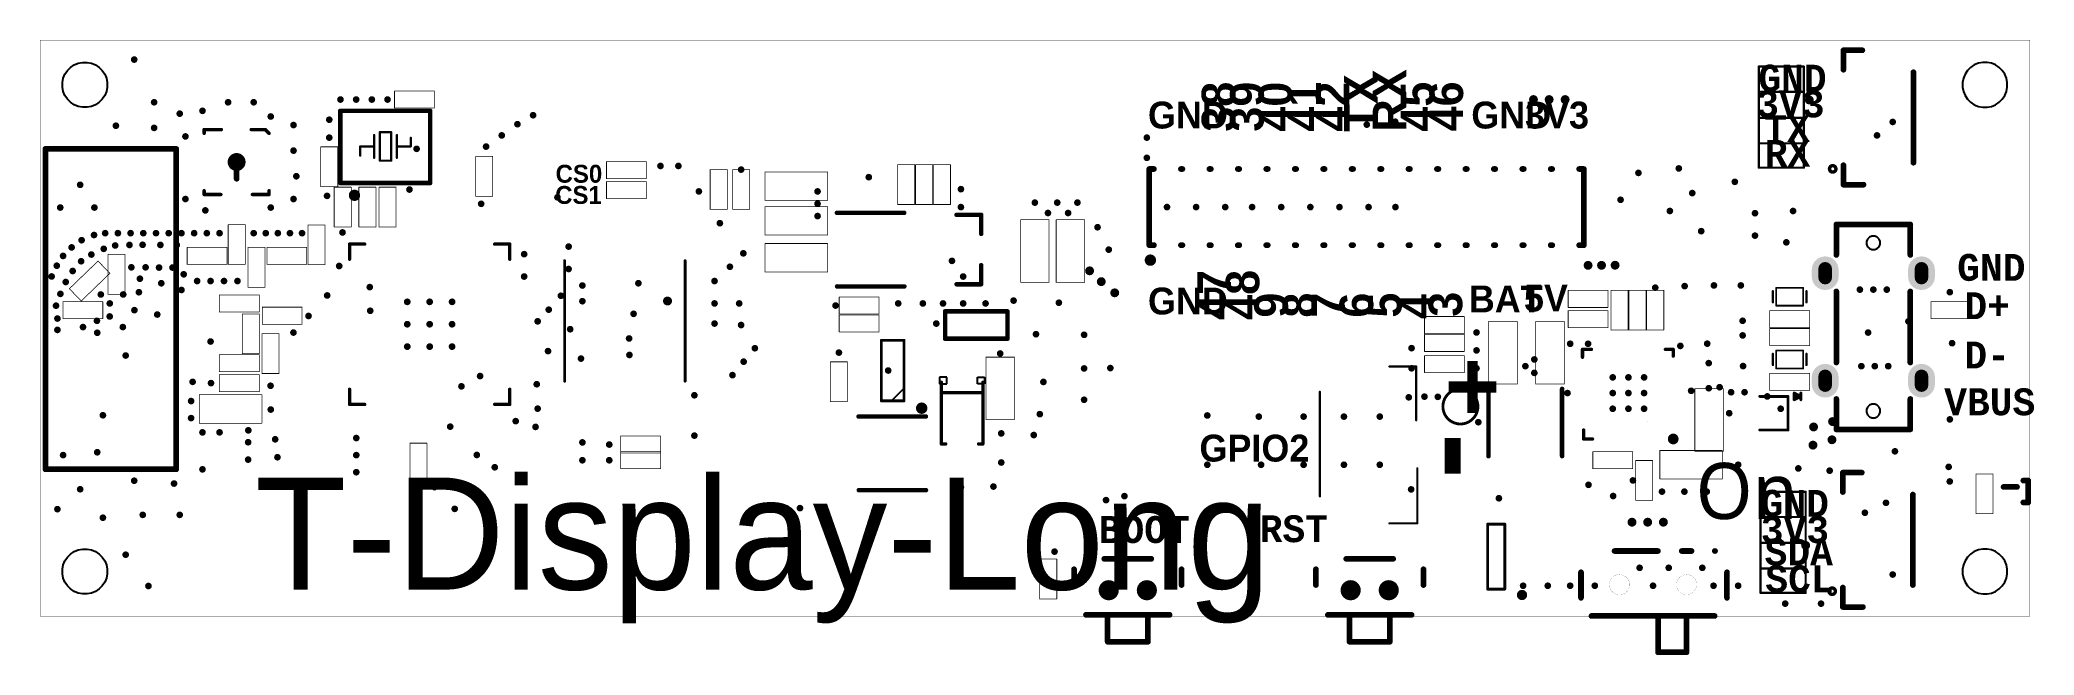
# Model space of a CAD drawing. Header units: millimetres. Extents: x -2 to 87, y -3.7 to 23.7.
import ezdxf

# ---------------------------------------------------------------- set-up
doc = ezdxf.new("R2010")
doc.units = ezdxf.units.MM
for name, color, linetype in [('KeepOutLayer', 6, 'Continuous'), ('MultiLayer', 9, 'Continuous'), ('PadHoleLayer', 156, 'Continuous'), ('TopOverlay', 2, 'Continuous'), ('ViaHoleLayer', 16, 'Continuous')]:
    doc.layers.add(name, color=color, linetype=linetype)
doc.styles.add('Alibaba PuHuiTi Light', font='', dxfattribs={"height": 0.2})
doc.styles.add('Consolas', font='', dxfattribs={"height": 0.2})
doc.styles.add('Kristen ITC', font='', dxfattribs={"height": 0.2})
doc.styles.add('Segoe UI', font='segoeuib.ttf', dxfattribs={"height": 0.2})
doc.styles.add('阿里巴巴普惠体', font='', dxfattribs={"height": 0.2})
doc.styles.add('阿里巴巴普惠体 Heavy', font='', dxfattribs={"height": 0.2})
doc.styles.get('Alibaba PuHuiTi Light').set_extended_font_data('Alibaba PuHuiTi Light', bold=True)
doc.styles.get('Consolas').set_extended_font_data('Consolas', bold=True)
doc.styles.get('Kristen ITC').set_extended_font_data('Kristen ITC')
doc.styles.get('阿里巴巴普惠体').set_extended_font_data('阿里巴巴普惠体', bold=True)
doc.styles.get('阿里巴巴普惠体 Heavy').set_extended_font_data('阿里巴巴普惠体 Heavy', bold=True)

msp = doc.modelspace()

# ---------------------------------------------------------------- texts
at = {"layer": 'TopOverlay'}
for s, height, rotation, style, p in [('RX', 1.5, 90, 'Alibaba PuHuiTi Light', (58.993, 19.629)), ('GND', 1.2, 360, 'Consolas', (74.714, 21.418)), ('38', 1.5, 90, 'Alibaba PuHuiTi Light', (51.363, 19.629)), ('39', 1.5, 90, 'Alibaba PuHuiTi Light', (52.633, 19.629)), ('40', 1.5, 90, 'Alibaba PuHuiTi Light', (53.903, 19.629)), ('41', 1.5, 90, 'Alibaba PuHuiTi Light', (55.183, 19.629)), ('42', 1.5, 90, 'Alibaba PuHuiTi Light', (56.453, 19.629)), ('TX', 1.5, 90, 'Alibaba PuHuiTi Light', (57.723, 19.629)), ('45', 1.5, 90, 'Alibaba PuHuiTi Light', (60.253, 19.629)), ('46', 1.5, 90, 'Alibaba PuHuiTi Light', (61.533, 19.643)), ('3V3', 1.2, 360, 'Consolas', (74.623, 20.272)), ('GND', 1.2, 360, '阿里巴巴普惠体 Heavy', (47.464, 19.772)), ('GND', 1.2, 360, '阿里巴巴普惠体 Heavy', (61.9, 19.772)), ('3V3', 1.2, 360, '阿里巴巴普惠体 Heavy', (64.3, 19.772)), ('TX', 1.2, 360, 'Consolas', (74.982, 19.162)), ('RX', 1.2, 360, 'Consolas', (75.001, 18.062)), ('CS0', 0.8, 360, '阿里巴巴普惠体', (21.019, 17.352)), ('CS1', 0.8, 360, '阿里巴巴普惠体', (21, 16.406)), ('47', 1.5, 90, 'Alibaba PuHuiTi Light', (51.173, 11.229)), ('48', 1.5, 90, 'Alibaba PuHuiTi Light', (52.434, 11.229)), ('GND', 1.2, 360, 'Consolas', (83.593, 12.973)), ('GND', 1.2, 360, '阿里巴巴普惠体 Heavy', (47.464, 11.472)), ('BAT', 1.2, 360, '阿里巴巴普惠体 Heavy', (61.789, 11.564)), ('5V', 1.2, 360, '阿里巴巴普惠体 Heavy', (64.25, 11.608)), ('9', 1.5, 90, 'Alibaba PuHuiTi Light', (53.709, 11.329)), ('8', 1.5, 90, 'Alibaba PuHuiTi Light', (54.98, 11.329)), ('7', 1.5, 90, 'Alibaba PuHuiTi Light', (56.259, 11.329)), ('6', 1.5, 90, 'Alibaba PuHuiTi Light', (57.519, 11.329)), ('5', 1.5, 90, 'Alibaba PuHuiTi Light', (58.789, 11.329)), ('4', 1.5, 90, 'Alibaba PuHuiTi Light', (60.202, 11.269)), ('3', 1.5, 90, 'Alibaba PuHuiTi Light', (61.492, 11.369)), ('D+', 1.2, 360, 'Consolas', (83.913, 11.262)), ('D-', 1.2, 360, 'Consolas', (83.913, 9.062)), ('+', 3, 360, 'Consolas', (60.682, 6.718)), ('VBUS', 1.2, 360, 'Consolas', (83.013, 6.973)), ('GPIO2', 1.2, 360, 'Alibaba PuHuiTi Light', (49.764, 4.906)), ('-', 4, 90, 'Consolas', (62.644, 3.469)), ('T-Display-Long', 5, 360, 'Kristen ITC', (7.6, -0.807)), ('On', 2.5, 360, 'Segoe UI', (71.917, 2.342)), ('GND', 1.2, 360, 'Consolas', (74.814, 2.442)), ('BOOT', 1.2, 360, 'Consolas', (45.264, 1.273)), ('RST', 1.2, 360, 'Consolas', (52.45, 1.309)), ('3V3', 1.2, 360, 'Consolas', (74.823, 1.272)), ('SDA', 1.2, 360, 'Consolas', (74.994, 0.273)), ('SCL', 1.2, 360, 'Consolas', (75.025, -0.927))]:
    msp.add_text(s, height=height, rotation=rotation, dxfattribs=dict(at, style=style)).set_placement(p)

# ---------------------------------------------------------------- blocks, each defined once
blk = doc.blocks.new('CAP_0603_3')
at = {"layer": 'TopOverlay', "const_width": 0.0323}
for points in [[(-1.397, -0.635), (-1.397, 0.635)], [(1.397, 0.635), (-1.397, 0.635)], [(1.397, -0.635), (1.397, 0.635)], [(1.397, -0.635), (-1.397, -0.635)]]:
    blk.add_lwpolyline(points, dxfattribs=at)
at = {"layer": 'TopOverlay', "const_width": 0.0161}
for points in [[(-1.405, 0.635, 1), (-1.389, 0.635, 1)], [(-1.405, 0.635, 1), (-1.389, 0.635, 1)], [(1.389, 0.635, 1), (1.405, 0.635, 1)], [(1.389, 0.635, 1), (1.405, 0.635, 1)], [(-1.405, -0.635, 1), (-1.389, -0.635, 1)], [(-1.405, -0.635, 1), (-1.389, -0.635, 1)], [(1.389, -0.635, 1), (1.405, -0.635, 1)], [(1.389, -0.635, 1), (1.405, -0.635, 1)]]:
    blk.add_lwpolyline(points, format="xyb", close=True, dxfattribs=at)
blk = doc.blocks.new('CAP_0603_4')
at = {"layer": 'TopOverlay', "const_width": 0.0323}
for points in [[(-1.397, -0.635), (-1.397, 0.635)], [(-1.397, 0.635), (1.397, 0.635)], [(1.397, -0.635), (1.397, 0.635)], [(-1.397, -0.635), (1.397, -0.635)]]:
    blk.add_lwpolyline(points, dxfattribs=at)
at = {"layer": 'TopOverlay', "const_width": 0.0161}
for points in [[(-1.405, 0.635, 1), (-1.389, 0.635, 1)], [(-1.405, 0.635, 1), (-1.389, 0.635, 1)], [(1.389, 0.635, 1), (1.405, 0.635, 1)], [(1.389, 0.635, 1), (1.405, 0.635, 1)], [(-1.405, -0.635, 1), (-1.389, -0.635, 1)], [(-1.405, -0.635, 1), (-1.389, -0.635, 1)], [(1.389, -0.635, 1), (1.405, -0.635, 1)], [(1.389, -0.635, 1), (1.405, -0.635, 1)]]:
    blk.add_lwpolyline(points, format="xyb", close=True, dxfattribs=at)
blk = doc.blocks.new('CAP_0603_5')
at = {"layer": 'TopOverlay', "const_width": 0.0323}
for points in [[(-1.397, -0.635), (-1.397, 0.635)], [(-1.397, 0.635), (1.397, 0.635)], [(1.397, -0.635), (1.397, 0.635)], [(-1.397, -0.635), (1.397, -0.635)]]:
    blk.add_lwpolyline(points, dxfattribs=at)
at = {"layer": 'TopOverlay', "const_width": 0.0161}
for points in [[(-1.405, 0.635, 1), (-1.389, 0.635, 1)], [(-1.405, 0.635, 1), (-1.389, 0.635, 1)], [(1.389, 0.635, 1), (1.405, 0.635, 1)], [(1.389, 0.635, 1), (1.405, 0.635, 1)], [(-1.405, -0.635, 1), (-1.389, -0.635, 1)], [(-1.405, -0.635, 1), (-1.389, -0.635, 1)], [(1.389, -0.635, 1), (1.405, -0.635, 1)], [(1.389, -0.635, 1), (1.405, -0.635, 1)]]:
    blk.add_lwpolyline(points, format="xyb", close=True, dxfattribs=at)
blk = doc.blocks.new('USB_C_SMD_TYPEC_303_ACP16_6')
at = {"layer": 'MultiLayer'}
h = blk.add_hatch(color=9, dxfattribs=at)
edge = h.paths.add_edge_path()
edge.add_arc((-2.55, 2.15), 0.6, 90, 270)
edge.add_line((-2.55, 1.55), (-2.25, 1.55))
edge.add_arc((-2.25, 2.15), 0.6, 270, 450)
edge.add_line((-2.25, 2.75), (-2.55, 2.75))
h = blk.add_hatch(color=9, dxfattribs=at)
edge = h.paths.add_edge_path()
edge.add_arc((2.25, 2.15), 0.6, 90, 270)
edge.add_line((2.25, 1.55), (2.55, 1.55))
edge.add_arc((2.55, 2.15), 0.6, 270, 450)
edge.add_line((2.55, 2.75), (2.25, 2.75))
h = blk.add_hatch(color=9, dxfattribs=at)
edge = h.paths.add_edge_path()
edge.add_arc((-2.55, -2.15), 0.6, 90, 270)
edge.add_line((-2.55, -2.75), (-2.25, -2.75))
edge.add_arc((-2.25, -2.15), 0.6, 270, 450)
edge.add_line((-2.25, -1.55), (-2.55, -1.55))
h = blk.add_hatch(color=9, dxfattribs=at)
edge = h.paths.add_edge_path()
edge.add_arc((2.25, -2.15), 0.6, 90, 270)
edge.add_line((2.25, -2.75), (2.55, -2.75))
edge.add_arc((2.55, -2.15), 0.6, 270, 450)
edge.add_line((2.55, -1.55), (2.25, -1.55))
at = {"layer": 'PadHoleLayer'}
h = blk.add_hatch(color=156, dxfattribs=at)
edge = h.paths.add_edge_path()
edge.add_arc((-2.595, 2.15), 0.305, 90, 270)
edge.add_line((-2.595, 1.845), (-2.205, 1.845))
edge.add_arc((-2.205, 2.15), 0.305, 270, 450)
edge.add_line((-2.205, 2.455), (-2.595, 2.455))
h = blk.add_hatch(color=156, dxfattribs=at)
edge = h.paths.add_edge_path()
edge.add_arc((2.205, 2.15), 0.305, 90, 270)
edge.add_line((2.205, 1.845), (2.595, 1.845))
edge.add_arc((2.595, 2.15), 0.305, 270, 450)
edge.add_line((2.595, 2.455), (2.205, 2.455))
h = blk.add_hatch(color=156, dxfattribs=at)
edge = h.paths.add_edge_path()
edge.add_arc((-2.595, -2.15), 0.305, 90, 270)
edge.add_line((-2.595, -2.455), (-2.205, -2.455))
edge.add_arc((-2.205, -2.15), 0.305, 270, 450)
edge.add_line((-2.205, -1.845), (-2.595, -1.845))
h = blk.add_hatch(color=156, dxfattribs=at)
edge = h.paths.add_edge_path()
edge.add_arc((2.205, -2.15), 0.305, 90, 270)
edge.add_line((2.205, -2.455), (2.595, -2.455))
edge.add_arc((2.595, -2.15), 0.305, 270, 450)
edge.add_line((2.595, -1.845), (2.205, -1.845))
at = {"layer": 'MultiLayer'}
for p, q in [((-4.004, 0.17), (-4.05, 0.06)), ((-4.05, 0.06), (-4.05, 0)), ((-3.92, 0.254), (-4.004, 0.17)), ((-3.81, 0.3), (-3.92, 0.254)), ((-3.69, 0.3), (-3.81, 0.3)), ((-3.58, 0.254), (-3.69, 0.3)), ((-3.496, 0.17), (-3.58, 0.254)), ((-3.45, 0.06), (-3.496, 0.17)), ((-3.45, 0), (-3.45, 0.06)), ((3.496, 0.17), (3.45, 0.06)), ((3.45, 0.06), (3.45, 0)), ((3.58, 0.254), (3.496, 0.17)), ((3.69, 0.3), (3.58, 0.254)), ((3.81, 0.3), (3.69, 0.3)), ((3.92, 0.254), (3.81, 0.3)), ((4.004, 0.17), (3.92, 0.254)), ((4.05, 0.06), (4.004, 0.17)), ((4.05, 0), (4.05, 0.06)), ((-4.05, 0), (-4.05, -0.06)), ((-4.05, -0.06), (-4.004, -0.17)), ((-4.004, -0.17), (-3.92, -0.254)), ((-3.92, -0.254), (-3.81, -0.3)), ((-3.81, -0.3), (-3.69, -0.3)), ((-3.69, -0.3), (-3.58, -0.254)), ((-3.58, -0.254), (-3.496, -0.17)), ((-3.496, -0.17), (-3.45, -0.06)), ((-3.45, 0), (-3.45, 0)), ((-3.45, -0.06), (-3.45, 0)), ((-3.45, 0), (-3.45, 0)), ((3.45, 0), (3.45, -0.06)), ((3.45, -0.06), (3.496, -0.17)), ((3.496, -0.17), (3.58, -0.254)), ((3.58, -0.254), (3.69, -0.3)), ((3.69, -0.3), (3.81, -0.3)), ((3.81, -0.3), (3.92, -0.254)), ((3.92, -0.254), (4.004, -0.17)), ((4.004, -0.17), (4.05, -0.06)), ((4.05, 0), (4.05, 0)), ((4.05, -0.06), (4.05, 0)), ((4.05, 0), (4.05, 0))]:
    blk.add_line(p, q, dxfattribs=at)
at = {"layer": 'TopOverlay', "const_width": 0.254}
for points in [[(-4.572, 1.651), (-4.572, 1.397)], [(-4.572, 1.651), (-3.214, 1.651)], [(-4.572, 1.524), (-4.572, -1.651)], [(-1.586, 1.651), (1.586, 1.651)], [(3.214, 1.651), (4.572, 1.651)], [(4.572, 1.651), (4.572, 1.524)], [(4.572, 1.524), (4.572, -1.651)], [(-4.572, -1.651), (-3.214, -1.651)], [(-1.586, -1.651), (1.586, -1.651)], [(3.214, -1.651), (4.572, -1.651)]]:
    blk.add_lwpolyline(points, dxfattribs=at)
at = {"layer": 'TopOverlay', "const_width": 0.127}
for points in [[(-4.636, 1.651, 1), (-4.508, 1.651, 1)], [(-4.636, 1.651, 1), (-4.508, 1.651, 1)], [(-4.636, 1.524, 1), (-4.508, 1.524, 1)], [(-4.636, 1.397, 1), (-4.508, 1.397, 1)], [(-3.278, 1.651, 1), (-3.151, 1.651, 1)], [(-1.649, 1.651, 1), (-1.522, 1.651, 1)], [(1.522, 1.651, 1), (1.649, 1.651, 1)], [(3.151, 1.651, 1), (3.278, 1.651, 1)], [(4.508, 1.651, 1), (4.636, 1.651, 1)], [(4.508, 1.651, 1), (4.636, 1.651, 1)], [(4.508, 1.524, 1), (4.636, 1.524, 1)], [(4.508, 1.524, 1), (4.636, 1.524, 1)], [(-4.636, -1.651, 1), (-4.508, -1.651, 1)], [(-4.636, -1.651, 1), (-4.508, -1.651, 1)], [(-3.278, -1.651, 1), (-3.151, -1.651, 1)], [(-1.649, -1.651, 1), (-1.522, -1.651, 1)], [(1.522, -1.651, 1), (1.649, -1.651, 1)], [(3.151, -1.651, 1), (3.278, -1.651, 1)], [(4.508, -1.651, 1), (4.636, -1.651, 1)], [(4.508, -1.651, 1), (4.636, -1.651, 1)]]:
    blk.add_lwpolyline(points, format="xyb", close=True, dxfattribs=at)
blk = doc.blocks.new('RES_0402_7')
at = {"layer": 'TopOverlay', "const_width": 0.0323}
for points in [[(-0.889, 0.381), (-0.889, -0.381)], [(-0.889, 0.381), (0.889, 0.381)], [(0.889, 0.381), (0.889, -0.381)], [(-0.889, -0.381), (0.889, -0.381)]]:
    blk.add_lwpolyline(points, dxfattribs=at)
at = {"layer": 'TopOverlay', "const_width": 0.0161}
for points in [[(-0.897, 0.381, 1), (-0.881, 0.381, 1)], [(-0.897, 0.381, 1), (-0.881, 0.381, 1)], [(0.881, 0.381, 1), (0.897, 0.381, 1)], [(0.881, 0.381, 1), (0.897, 0.381, 1)], [(-0.897, -0.381, 1), (-0.881, -0.381, 1)], [(-0.897, -0.381, 1), (-0.881, -0.381, 1)], [(0.881, -0.381, 1), (0.897, -0.381, 1)], [(0.881, -0.381, 1), (0.897, -0.381, 1)]]:
    blk.add_lwpolyline(points, format="xyb", close=True, dxfattribs=at)
blk = doc.blocks.new('CAP_0402_8')
at = {"layer": 'TopOverlay', "const_width": 0.0323}
for points in [[(-0.889, -0.381), (-0.889, 0.381)], [(0.889, 0.381), (-0.889, 0.381)], [(0.889, -0.381), (0.889, 0.381)], [(0.889, -0.381), (-0.889, -0.381)]]:
    blk.add_lwpolyline(points, dxfattribs=at)
at = {"layer": 'TopOverlay', "const_width": 0.0161}
for points in [[(-0.897, 0.381, 1), (-0.881, 0.381, 1)], [(-0.897, 0.381, 1), (-0.881, 0.381, 1)], [(0.881, 0.381, 1), (0.897, 0.381, 1)], [(0.881, 0.381, 1), (0.897, 0.381, 1)], [(-0.897, -0.381, 1), (-0.881, -0.381, 1)], [(-0.897, -0.381, 1), (-0.881, -0.381, 1)], [(0.881, -0.381, 1), (0.897, -0.381, 1)], [(0.881, -0.381, 1), (0.897, -0.381, 1)]]:
    blk.add_lwpolyline(points, format="xyb", close=True, dxfattribs=at)
blk = doc.blocks.new('CAP_0402_9')
at = {"layer": 'TopOverlay', "const_width": 0.0323}
for points in [[(-0.889, -0.381), (-0.889, 0.381)], [(-0.889, 0.381), (0.889, 0.381)], [(0.889, -0.381), (0.889, 0.381)], [(-0.889, -0.381), (0.889, -0.381)]]:
    blk.add_lwpolyline(points, dxfattribs=at)
at = {"layer": 'TopOverlay', "const_width": 0.0161}
for points in [[(-0.897, 0.381, 1), (-0.881, 0.381, 1)], [(-0.897, 0.381, 1), (-0.881, 0.381, 1)], [(0.881, 0.381, 1), (0.897, 0.381, 1)], [(0.881, 0.381, 1), (0.897, 0.381, 1)], [(-0.897, -0.381, 1), (-0.881, -0.381, 1)], [(-0.897, -0.381, 1), (-0.881, -0.381, 1)], [(0.881, -0.381, 1), (0.897, -0.381, 1)], [(0.881, -0.381, 1), (0.897, -0.381, 1)]]:
    blk.add_lwpolyline(points, format="xyb", close=True, dxfattribs=at)
blk = doc.blocks.new('RES_0402_14')
at = {"layer": 'TopOverlay', "const_width": 0.0323}
for points in [[(-0.889, -0.381), (-0.889, 0.381)], [(-0.889, 0.381), (0.889, 0.381)], [(0.889, -0.381), (0.889, 0.381)], [(-0.889, -0.381), (0.889, -0.381)]]:
    blk.add_lwpolyline(points, dxfattribs=at)
at = {"layer": 'TopOverlay', "const_width": 0.0161}
for points in [[(-0.897, 0.381, 1), (-0.881, 0.381, 1)], [(-0.897, 0.381, 1), (-0.881, 0.381, 1)], [(0.881, 0.381, 1), (0.897, 0.381, 1)], [(0.881, 0.381, 1), (0.897, 0.381, 1)], [(-0.897, -0.381, 1), (-0.881, -0.381, 1)], [(-0.897, -0.381, 1), (-0.881, -0.381, 1)], [(0.881, -0.381, 1), (0.897, -0.381, 1)], [(0.881, -0.381, 1), (0.897, -0.381, 1)]]:
    blk.add_lwpolyline(points, format="xyb", close=True, dxfattribs=at)
blk = doc.blocks.new('RES_0402_15')
at = {"layer": 'TopOverlay', "const_width": 0.0323}
for points in [[(-0.889, 0.381), (-0.889, -0.381)], [(0.889, 0.381), (-0.889, 0.381)], [(0.889, 0.381), (0.889, -0.381)], [(0.889, -0.381), (-0.889, -0.381)]]:
    blk.add_lwpolyline(points, dxfattribs=at)
at = {"layer": 'TopOverlay', "const_width": 0.0161}
for points in [[(-0.897, 0.381, 1), (-0.881, 0.381, 1)], [(-0.897, 0.381, 1), (-0.881, 0.381, 1)], [(0.881, 0.381, 1), (0.897, 0.381, 1)], [(0.881, 0.381, 1), (0.897, 0.381, 1)], [(-0.897, -0.381, 1), (-0.881, -0.381, 1)], [(-0.897, -0.381, 1), (-0.881, -0.381, 1)], [(0.881, -0.381, 1), (0.897, -0.381, 1)], [(0.881, -0.381, 1), (0.897, -0.381, 1)]]:
    blk.add_lwpolyline(points, format="xyb", close=True, dxfattribs=at)
blk = doc.blocks.new('CAP_0402_16')
at = {"layer": 'TopOverlay', "const_width": 0.0323}
for points in [[(-0.889, -0.381), (-0.889, 0.381)], [(-0.889, 0.381), (0.889, 0.381)], [(0.889, -0.381), (0.889, 0.381)], [(-0.889, -0.381), (0.889, -0.381)]]:
    blk.add_lwpolyline(points, dxfattribs=at)
at = {"layer": 'TopOverlay', "const_width": 0.0161}
for points in [[(-0.897, 0.381, 1), (-0.881, 0.381, 1)], [(-0.897, 0.381, 1), (-0.881, 0.381, 1)], [(0.881, 0.381, 1), (0.897, 0.381, 1)], [(0.881, 0.381, 1), (0.897, 0.381, 1)], [(-0.897, -0.381, 1), (-0.881, -0.381, 1)], [(-0.897, -0.381, 1), (-0.881, -0.381, 1)], [(0.881, -0.381, 1), (0.897, -0.381, 1)], [(0.881, -0.381, 1), (0.897, -0.381, 1)]]:
    blk.add_lwpolyline(points, format="xyb", close=True, dxfattribs=at)
blk = doc.blocks.new('SW_TH_MSK12C02_HB_1_17')
at = {"layer": 'KeepOutLayer'}
for points, const_width in [([(-1.05, -0.55, 1), (-1.95, -0.55, 1)], 0.00508), ([(-1.951, -0.55, 1), (-1.949, -0.55, 1)], 0.00254), ([(-1.051, -0.55, 1), (-1.049, -0.55, 1)], 0.00254), ([(1.95, -0.55, 1), (1.05, -0.55, 1)], 0.00508), ([(1.049, -0.55, 1), (1.051, -0.55, 1)], 0.00254), ([(1.949, -0.55, 1), (1.951, -0.55, 1)], 0.00254)]:
    blk.add_lwpolyline(points, format="xyb", close=True, dxfattribs=dict(at, const_width=const_width))
at = {"layer": 'TopOverlay', "const_width": 0.254}
for points in [[(-1.719, 0.95), (0.219, 0.95)], [(1.281, 0.95), (1.719, 0.95)], [(2.759, 0.95), (2.769, 0.95)], [(-3.216, -1.138), (-3.216, 0)], [(3.301, -1.138), (3.301, 0)], [(-2.75, -1.95), (2.75, -1.95)], [(0.223, -3.569), (0.223, -1.969)], [(1.498, -3.569), (1.498, -1.969)], [(0.223, -3.569), (1.498, -3.569)]]:
    blk.add_lwpolyline(points, dxfattribs=at)
at = {"layer": 'TopOverlay', "const_width": 0.127}
for points in [[(-1.782, 0.95, 1), (-1.655, 0.95, 1)], [(0.155, 0.95, 1), (0.282, 0.95, 1)], [(1.218, 0.95, 1), (1.345, 0.95, 1)], [(1.655, 0.95, 1), (1.782, 0.95, 1)], [(2.695, 0.95, 1), (2.822, 0.95, 1)], [(2.705, 0.95, 1), (2.832, 0.95, 1)], [(-3.28, 0, 1), (-3.153, 0, 1)], [(3.238, 0, 1), (3.365, 0, 1)], [(-3.28, -1.138, 1), (-3.153, -1.138, 1)], [(3.238, -1.138, 1), (3.365, -1.138, 1)], [(-2.813, -1.95, 1), (-2.686, -1.95, 1)], [(0.159, -1.969, 1), (0.286, -1.969, 1)], [(1.435, -1.969, 1), (1.562, -1.969, 1)], [(2.687, -1.95, 1), (2.814, -1.95, 1)], [(0.16, -3.569, 1), (0.287, -3.569, 1)], [(0.159, -3.569, 1), (0.286, -3.569, 1)], [(1.435, -3.569, 1), (1.562, -3.569, 1)], [(1.435, -3.569, 1), (1.562, -3.569, 1)]]:
    blk.add_lwpolyline(points, format="xyb", close=True, dxfattribs=at)
blk = doc.blocks.new('RES_0402_18')
at = {"layer": 'TopOverlay', "const_width": 0.0323}
for points in [[(-0.889, -0.381), (-0.889, 0.381)], [(-0.889, 0.381), (0.889, 0.381)], [(0.889, -0.381), (0.889, 0.381)], [(-0.889, -0.381), (0.889, -0.381)]]:
    blk.add_lwpolyline(points, dxfattribs=at)
at = {"layer": 'TopOverlay', "const_width": 0.0161}
for points in [[(-0.897, 0.381, 1), (-0.881, 0.381, 1)], [(-0.897, 0.381, 1), (-0.881, 0.381, 1)], [(0.881, 0.381, 1), (0.897, 0.381, 1)], [(0.881, 0.381, 1), (0.897, 0.381, 1)], [(-0.897, -0.381, 1), (-0.881, -0.381, 1)], [(-0.897, -0.381, 1), (-0.881, -0.381, 1)], [(0.881, -0.381, 1), (0.897, -0.381, 1)], [(0.881, -0.381, 1), (0.897, -0.381, 1)]]:
    blk.add_lwpolyline(points, format="xyb", close=True, dxfattribs=at)
blk = doc.blocks.new('RES_0402_19')
at = {"layer": 'TopOverlay', "const_width": 0.0323}
for points in [[(-0.889, 0.381), (-0.889, -0.381)], [(0.889, 0.381), (-0.889, 0.381)], [(0.889, 0.381), (0.889, -0.381)], [(0.889, -0.381), (-0.889, -0.381)]]:
    blk.add_lwpolyline(points, dxfattribs=at)
at = {"layer": 'TopOverlay', "const_width": 0.0161}
for points in [[(-0.897, 0.381, 1), (-0.881, 0.381, 1)], [(-0.897, 0.381, 1), (-0.881, 0.381, 1)], [(0.881, 0.381, 1), (0.897, 0.381, 1)], [(0.881, 0.381, 1), (0.897, 0.381, 1)], [(-0.897, -0.381, 1), (-0.881, -0.381, 1)], [(-0.897, -0.381, 1), (-0.881, -0.381, 1)], [(0.881, -0.381, 1), (0.897, -0.381, 1)], [(0.881, -0.381, 1), (0.897, -0.381, 1)]]:
    blk.add_lwpolyline(points, format="xyb", close=True, dxfattribs=at)
blk = doc.blocks.new('RES_0402_20')
at = {"layer": 'TopOverlay', "const_width": 0.0323}
for points in [[(-0.889, 0.381), (-0.889, -0.381)], [(-0.889, 0.381), (0.889, 0.381)], [(0.889, 0.381), (0.889, -0.381)], [(-0.889, -0.381), (0.889, -0.381)]]:
    blk.add_lwpolyline(points, dxfattribs=at)
at = {"layer": 'TopOverlay', "const_width": 0.0161}
for points in [[(-0.897, 0.381, 1), (-0.881, 0.381, 1)], [(-0.897, 0.381, 1), (-0.881, 0.381, 1)], [(0.881, 0.381, 1), (0.897, 0.381, 1)], [(0.881, 0.381, 1), (0.897, 0.381, 1)], [(-0.897, -0.381, 1), (-0.881, -0.381, 1)], [(-0.897, -0.381, 1), (-0.881, -0.381, 1)], [(0.881, -0.381, 1), (0.897, -0.381, 1)], [(0.881, -0.381, 1), (0.897, -0.381, 1)]]:
    blk.add_lwpolyline(points, format="xyb", close=True, dxfattribs=at)
blk = doc.blocks.new('RES_0402_21')
at = {"layer": 'TopOverlay', "const_width": 0.0323}
for points in [[(-0.889, 0.381), (-0.889, -0.381)], [(-0.889, 0.381), (0.889, 0.381)], [(0.889, 0.381), (0.889, -0.381)], [(-0.889, -0.381), (0.889, -0.381)]]:
    blk.add_lwpolyline(points, dxfattribs=at)
at = {"layer": 'TopOverlay', "const_width": 0.0161}
for points in [[(-0.897, 0.381, 1), (-0.881, 0.381, 1)], [(-0.897, 0.381, 1), (-0.881, 0.381, 1)], [(0.881, 0.381, 1), (0.897, 0.381, 1)], [(0.881, 0.381, 1), (0.897, 0.381, 1)], [(-0.897, -0.381, 1), (-0.881, -0.381, 1)], [(-0.897, -0.381, 1), (-0.881, -0.381, 1)], [(0.881, -0.381, 1), (0.897, -0.381, 1)], [(0.881, -0.381, 1), (0.897, -0.381, 1)]]:
    blk.add_lwpolyline(points, format="xyb", close=True, dxfattribs=at)
blk = doc.blocks.new('RES_0402_22')
at = {"layer": 'TopOverlay', "const_width": 0.0323}
for points in [[(-0.889, -0.381), (-0.889, 0.381)], [(0.889, 0.381), (-0.889, 0.381)], [(0.889, -0.381), (0.889, 0.381)], [(0.889, -0.381), (-0.889, -0.381)]]:
    blk.add_lwpolyline(points, dxfattribs=at)
at = {"layer": 'TopOverlay', "const_width": 0.0161}
for points in [[(-0.897, 0.381, 1), (-0.881, 0.381, 1)], [(-0.897, 0.381, 1), (-0.881, 0.381, 1)], [(0.881, 0.381, 1), (0.897, 0.381, 1)], [(0.881, 0.381, 1), (0.897, 0.381, 1)], [(-0.897, -0.381, 1), (-0.881, -0.381, 1)], [(-0.897, -0.381, 1), (-0.881, -0.381, 1)], [(0.881, -0.381, 1), (0.897, -0.381, 1)], [(0.881, -0.381, 1), (0.897, -0.381, 1)]]:
    blk.add_lwpolyline(points, format="xyb", close=True, dxfattribs=at)
blk = doc.blocks.new('RES_0402_23')
at = {"layer": 'TopOverlay', "const_width": 0.0323}
for points in [[(-0.889, 0.381), (-0.889, -0.381)], [(-0.889, 0.381), (0.889, 0.381)], [(0.889, 0.381), (0.889, -0.381)], [(-0.889, -0.381), (0.889, -0.381)]]:
    blk.add_lwpolyline(points, dxfattribs=at)
at = {"layer": 'TopOverlay', "const_width": 0.0161}
for points in [[(-0.897, 0.381, 1), (-0.881, 0.381, 1)], [(-0.897, 0.381, 1), (-0.881, 0.381, 1)], [(0.881, 0.381, 1), (0.897, 0.381, 1)], [(0.881, 0.381, 1), (0.897, 0.381, 1)], [(-0.897, -0.381, 1), (-0.881, -0.381, 1)], [(-0.897, -0.381, 1), (-0.881, -0.381, 1)], [(0.881, -0.381, 1), (0.897, -0.381, 1)], [(0.881, -0.381, 1), (0.897, -0.381, 1)]]:
    blk.add_lwpolyline(points, format="xyb", close=True, dxfattribs=at)
blk = doc.blocks.new('__3010_24')
at = {"layer": 'TopOverlay', "const_width": 0.203}
for points in [[(1.513, 1.639), (-1.487, 1.639)], [(1.519, -1.647), (-1.481, -1.647)]]:
    blk.add_lwpolyline(points, dxfattribs=at)
at = {"layer": 'TopOverlay', "const_width": 0.102}
for points in [[(-1.537, 1.639, 1), (-1.436, 1.639, 1)], [(1.463, 1.639, 1), (1.564, 1.639, 1)], [(-1.532, -1.647, 1), (-1.43, -1.647, 1)], [(1.468, -1.647, 1), (1.57, -1.647, 1)]]:
    blk.add_lwpolyline(points, format="xyb", close=True, dxfattribs=at)
blk = doc.blocks.new('CAP_0402_25')
at = {"layer": 'TopOverlay', "const_width": 0.0323}
for points in [[(-0.889, -0.381), (-0.889, 0.381)], [(0.889, 0.381), (-0.889, 0.381)], [(0.889, -0.381), (0.889, 0.381)], [(0.889, -0.381), (-0.889, -0.381)]]:
    blk.add_lwpolyline(points, dxfattribs=at)
at = {"layer": 'TopOverlay', "const_width": 0.0161}
for points in [[(-0.897, 0.381, 1), (-0.881, 0.381, 1)], [(-0.897, 0.381, 1), (-0.881, 0.381, 1)], [(0.881, 0.381, 1), (0.897, 0.381, 1)], [(0.881, 0.381, 1), (0.897, 0.381, 1)], [(-0.897, -0.381, 1), (-0.881, -0.381, 1)], [(-0.897, -0.381, 1), (-0.881, -0.381, 1)], [(0.881, -0.381, 1), (0.897, -0.381, 1)], [(0.881, -0.381, 1), (0.897, -0.381, 1)]]:
    blk.add_lwpolyline(points, format="xyb", close=True, dxfattribs=at)
blk = doc.blocks.new('CAP_0603_26')
at = {"layer": 'TopOverlay', "const_width": 0.0323}
for points in [[(-1.397, 0.635), (-1.397, -0.635)], [(-1.397, 0.635), (1.397, 0.635)], [(1.397, 0.635), (1.397, -0.635)], [(-1.397, -0.635), (1.397, -0.635)]]:
    blk.add_lwpolyline(points, dxfattribs=at)
at = {"layer": 'TopOverlay', "const_width": 0.0161}
for points in [[(-1.405, 0.635, 1), (-1.389, 0.635, 1)], [(-1.405, 0.635, 1), (-1.389, 0.635, 1)], [(1.389, 0.635, 1), (1.405, 0.635, 1)], [(1.389, 0.635, 1), (1.405, 0.635, 1)], [(-1.405, -0.635, 1), (-1.389, -0.635, 1)], [(-1.405, -0.635, 1), (-1.389, -0.635, 1)], [(1.389, -0.635, 1), (1.405, -0.635, 1)], [(1.389, -0.635, 1), (1.405, -0.635, 1)]]:
    blk.add_lwpolyline(points, format="xyb", close=True, dxfattribs=at)
blk = doc.blocks.new('CAP_0603_27')
at = {"layer": 'TopOverlay', "const_width": 0.0323}
for points in [[(-1.397, 0.635), (-1.397, -0.635)], [(-1.397, 0.635), (1.397, 0.635)], [(1.397, 0.635), (1.397, -0.635)], [(-1.397, -0.635), (1.397, -0.635)]]:
    blk.add_lwpolyline(points, dxfattribs=at)
at = {"layer": 'TopOverlay', "const_width": 0.0161}
for points in [[(-1.405, 0.635, 1), (-1.389, 0.635, 1)], [(-1.405, 0.635, 1), (-1.389, 0.635, 1)], [(1.389, 0.635, 1), (1.405, 0.635, 1)], [(1.389, 0.635, 1), (1.405, 0.635, 1)], [(-1.405, -0.635, 1), (-1.389, -0.635, 1)], [(-1.405, -0.635, 1), (-1.389, -0.635, 1)], [(1.389, -0.635, 1), (1.405, -0.635, 1)], [(1.389, -0.635, 1), (1.405, -0.635, 1)]]:
    blk.add_lwpolyline(points, format="xyb", close=True, dxfattribs=at)
blk = doc.blocks.new('CAP_0402_28')
at = {"layer": 'TopOverlay', "const_width": 0.0323}
for points in [[(-0.889, 0.381), (-0.889, -0.381)], [(0.889, 0.381), (-0.889, 0.381)], [(0.889, 0.381), (0.889, -0.381)], [(0.889, -0.381), (-0.889, -0.381)]]:
    blk.add_lwpolyline(points, dxfattribs=at)
at = {"layer": 'TopOverlay', "const_width": 0.0161}
for points in [[(-0.897, 0.381, 1), (-0.881, 0.381, 1)], [(-0.897, 0.381, 1), (-0.881, 0.381, 1)], [(0.881, 0.381, 1), (0.897, 0.381, 1)], [(0.881, 0.381, 1), (0.897, 0.381, 1)], [(-0.897, -0.381, 1), (-0.881, -0.381, 1)], [(-0.897, -0.381, 1), (-0.881, -0.381, 1)], [(0.881, -0.381, 1), (0.897, -0.381, 1)], [(0.881, -0.381, 1), (0.897, -0.381, 1)]]:
    blk.add_lwpolyline(points, format="xyb", close=True, dxfattribs=at)
blk = doc.blocks.new('QFN_24_29')
at = {"layer": 'TopOverlay', "const_width": 0.254}
blk.add_lwpolyline([(-3.9, 2.2, -8.588586), (-3.888, 2.25)], format="xyb", dxfattribs=at)
at = {"layer": 'TopOverlay'}
for points, const_width in [([(-3.963, 2.2, 1), (-3.836, 2.2, 1)], 0.127), ([(-3.952, 2.25, 1), (-3.825, 2.25, 1)], 0.127), ([(-0.437, 2.25, 1), (-0.362, 2.25, 1)], 0.075), ([(-0.038, 2.25, 1), (0.038, 2.25, 1)], 0.075), ([(-0.038, 2.25, 1), (0.038, 2.25, 1)], 0.075), ([(-0.038, 1.85, 1), (0.038, 1.85, 1)], 0.075), ([(-4.038, -1.45, 1), (-3.962, -1.45, 1)], 0.075), ([(-4.038, -1.75, 1), (-3.962, -1.75, 1)], 0.075), ([(-4.038, -1.75, 1), (-3.962, -1.75, 1)], 0.075), ([(-3.688, -1.75, 1), (-3.612, -1.75, 1)], 0.075), ([(-0.387, -1.75, 1), (-0.312, -1.75, 1)], 0.075), ([(0.012, -1.4, 1), (0.088, -1.4, 1)], 0.075), ([(0.012, -1.75, 1), (0.088, -1.75, 1)], 0.075), ([(0.012, -1.75, 1), (0.088, -1.75, 1)], 0.075)]:
    blk.add_lwpolyline(points, format="xyb", close=True, dxfattribs=dict(at, const_width=const_width))
at = {"layer": 'TopOverlay', "const_width": 0.15}
for points in [[(0, 2.25), (-0.4, 2.25)], [(0, 2.25), (0, 1.85)], [(-4, -1.45), (-4, -1.75)], [(-3.65, -1.75), (-4, -1.75)], [(0.05, -1.75), (-0.35, -1.75)], [(0.05, -1.4), (0.05, -1.75)]]:
    blk.add_lwpolyline(points, dxfattribs=at)
at = {"layer": 'TopOverlay'}
blk.add_lwpolyline([(-2.85, 1.45), (-2.85, 1.45)], dxfattribs=at)
blk.add_lwpolyline([(-2.85, 1.45, 1), (-2.85, 1.45, 1)], format="xyb", close=True, dxfattribs=at)
blk.add_lwpolyline([(-2.85, 1.45, 1), (-2.85, 1.45, 1)], format="xyb", close=True, dxfattribs=at)
blk = doc.blocks.new('RES_0402_30')
at = {"layer": 'TopOverlay', "const_width": 0.0323}
for points in [[(-0.889, 0.381), (-0.889, -0.381)], [(-0.889, 0.381), (0.889, 0.381)], [(0.889, 0.381), (0.889, -0.381)], [(-0.889, -0.381), (0.889, -0.381)]]:
    blk.add_lwpolyline(points, dxfattribs=at)
at = {"layer": 'TopOverlay', "const_width": 0.0161}
for points in [[(-0.897, 0.381, 1), (-0.881, 0.381, 1)], [(-0.897, 0.381, 1), (-0.881, 0.381, 1)], [(0.881, 0.381, 1), (0.897, 0.381, 1)], [(0.881, 0.381, 1), (0.897, 0.381, 1)], [(-0.897, -0.381, 1), (-0.881, -0.381, 1)], [(-0.897, -0.381, 1), (-0.881, -0.381, 1)], [(0.881, -0.381, 1), (0.897, -0.381, 1)], [(0.881, -0.381, 1), (0.897, -0.381, 1)]]:
    blk.add_lwpolyline(points, format="xyb", close=True, dxfattribs=at)
blk = doc.blocks.new('RES_0402_31')
at = {"layer": 'TopOverlay', "const_width": 0.0323}
for points in [[(-0.889, 0.381), (-0.889, -0.381)], [(-0.889, 0.381), (0.889, 0.381)], [(0.889, 0.381), (0.889, -0.381)], [(-0.889, -0.381), (0.889, -0.381)]]:
    blk.add_lwpolyline(points, dxfattribs=at)
at = {"layer": 'TopOverlay', "const_width": 0.0161}
for points in [[(-0.897, 0.381, 1), (-0.881, 0.381, 1)], [(-0.897, 0.381, 1), (-0.881, 0.381, 1)], [(0.881, 0.381, 1), (0.897, 0.381, 1)], [(0.881, 0.381, 1), (0.897, 0.381, 1)], [(-0.897, -0.381, 1), (-0.881, -0.381, 1)], [(-0.897, -0.381, 1), (-0.881, -0.381, 1)], [(0.881, -0.381, 1), (0.897, -0.381, 1)], [(0.881, -0.381, 1), (0.897, -0.381, 1)]]:
    blk.add_lwpolyline(points, format="xyb", close=True, dxfattribs=at)
blk = doc.blocks.new('SOT_23_3_32')
at = {"layer": 'TopOverlay'}
for points, const_width in [([(-1.048, 1.712, 1), (-1.252, 1.712, 1)], 0.254), ([(-1.315, 1.712, 1), (-1.188, 1.712, 1)], 0.127), ([(-1.112, 1.712, 1), (-0.985, 1.712, 1)], 0.127), ([(-0.413, 1.45, 1), (-0.349, 1.45, 1)], 0.0635), ([(-0.413, 1.45, 1), (-0.349, 1.45, 1)], 0.0635), ([(0.349, 1.45, 1), (0.413, 1.45, 1)], 0.0635), ([(0.349, 1.45, 1), (0.413, 1.45, 1)], 0.0635), ([(-0.413, -1.45, 1), (-0.349, -1.45, 1)], 0.0635), ([(-0.413, -1.45, 1), (-0.349, -1.45, 1)], 0.0635), ([(0.349, -1.45, 1), (0.413, -1.45, 1)], 0.0635), ([(0.349, -1.45, 1), (0.413, -1.45, 1)], 0.0635)]:
    blk.add_lwpolyline(points, format="xyb", close=True, dxfattribs=dict(at, const_width=const_width))
at = {"layer": 'TopOverlay', "const_width": 0.127}
for points in [[(-0.381, 1.45), (-0.381, -1.45)], [(0.381, 1.45), (-0.381, 1.45)], [(0.381, 1.45), (0.381, -1.45)], [(0.381, -1.45), (-0.381, -1.45)]]:
    blk.add_lwpolyline(points, dxfattribs=at)
blk = doc.blocks.new('PH_2P_1_25MM_33')
at = {"layer": 'TopOverlay', "const_width": 0.1}
for points in [[(2.354, 2.975), (-2.31, 2.975)], [(-3.515, -0.134), (-3.515, -1.375)], [(3.485, -0.134), (3.485, -1.325)], [(-1.065, -1.375), (-3.515, -1.375)], [(1.085, -1.325), (3.485, -1.325)]]:
    blk.add_lwpolyline(points, dxfattribs=at)
at = {"layer": 'TopOverlay', "const_width": 0.05}
for points in [[(-2.335, 2.975, 1), (-2.285, 2.975, 1)], [(2.329, 2.975, 1), (2.379, 2.975, 1)], [(-3.54, -0.134, 1), (-3.49, -0.134, 1)], [(3.46, -0.134, 1), (3.51, -0.134, 1)], [(-3.54, -1.375, 1), (-3.49, -1.375, 1)], [(-3.54, -1.375, 1), (-3.49, -1.375, 1)], [(-1.09, -1.375, 1), (-1.04, -1.375, 1)], [(1.06, -1.325, 1), (1.11, -1.325, 1)], [(3.46, -1.325, 1), (3.51, -1.325, 1)], [(3.46, -1.325, 1), (3.51, -1.325, 1)]]:
    blk.add_lwpolyline(points, format="xyb", close=True, dxfattribs=at)
blk = doc.blocks.new('LED_SMD_L1_7_W1_1_R_RD_GREEN_34')
at = {"layer": 'TopOverlay', "const_width": 0.254}
for points in [[(-0.493, 0.631), (-0.493, 0.85)], [(0.48, 0.85), (-0.493, 0.85)], [(0.48, 0.63), (0.48, 0.85)], [(-0.21, -0.25), (-0.21, 0.35)]]:
    blk.add_lwpolyline(points, dxfattribs=at)
at = {"layer": 'TopOverlay', "const_width": 0.127}
for points in [[(-0.557, 0.85, 1), (-0.43, 0.85, 1)], [(-0.557, 0.85, 1), (-0.43, 0.85, 1)], [(0.417, 0.85, 1), (0.544, 0.85, 1)], [(0.417, 0.85, 1), (0.544, 0.85, 1)], [(-0.557, 0.631, 1), (-0.43, 0.631, 1)], [(-0.274, 0.35, 1), (-0.147, 0.35, 1)], [(0.417, 0.63, 1), (0.544, 0.63, 1)], [(-0.274, -0.25, 1), (-0.147, -0.25, 1)]]:
    blk.add_lwpolyline(points, format="xyb", close=True, dxfattribs=at)
blk = doc.blocks.new('CAP_0603_35')
at = {"layer": 'TopOverlay', "const_width": 0.0323}
for points in [[(-1.397, 0.635), (-1.397, -0.635)], [(1.397, 0.635), (-1.397, 0.635)], [(1.397, 0.635), (1.397, -0.635)], [(1.397, -0.635), (-1.397, -0.635)]]:
    blk.add_lwpolyline(points, dxfattribs=at)
at = {"layer": 'TopOverlay', "const_width": 0.0161}
for points in [[(-1.405, 0.635, 1), (-1.389, 0.635, 1)], [(-1.405, 0.635, 1), (-1.389, 0.635, 1)], [(1.389, 0.635, 1), (1.405, 0.635, 1)], [(1.389, 0.635, 1), (1.405, 0.635, 1)], [(-1.405, -0.635, 1), (-1.389, -0.635, 1)], [(-1.405, -0.635, 1), (-1.389, -0.635, 1)], [(1.389, -0.635, 1), (1.405, -0.635, 1)], [(1.389, -0.635, 1), (1.405, -0.635, 1)]]:
    blk.add_lwpolyline(points, format="xyb", close=True, dxfattribs=at)
blk = doc.blocks.new('CAP_0603_36')
at = {"layer": 'TopOverlay', "const_width": 0.0323}
for points in [[(-1.397, -0.635), (-1.397, 0.635)], [(1.397, 0.635), (-1.397, 0.635)], [(1.397, -0.635), (1.397, 0.635)], [(1.397, -0.635), (-1.397, -0.635)]]:
    blk.add_lwpolyline(points, dxfattribs=at)
at = {"layer": 'TopOverlay', "const_width": 0.0161}
for points in [[(-1.405, 0.635, 1), (-1.389, 0.635, 1)], [(-1.405, 0.635, 1), (-1.389, 0.635, 1)], [(1.389, 0.635, 1), (1.405, 0.635, 1)], [(1.389, 0.635, 1), (1.405, 0.635, 1)], [(-1.405, -0.635, 1), (-1.389, -0.635, 1)], [(-1.405, -0.635, 1), (-1.389, -0.635, 1)], [(1.389, -0.635, 1), (1.405, -0.635, 1)], [(1.389, -0.635, 1), (1.405, -0.635, 1)]]:
    blk.add_lwpolyline(points, format="xyb", close=True, dxfattribs=at)
blk = doc.blocks.new('CONN_SMD_4P_P1_00_SHOU_HAN_1_0_4P_LT_37')
at = {"layer": 'TopOverlay', "const_width": 0.254}
for points in [[(-3, 1), (-2.131, 1)], [(-3, 1), (-3, 0.103)], [(2.131, 1), (3, 1)], [(3, 1), (3, 0.156)], [(-2.019, -2.125), (2.019, -2.125)]]:
    blk.add_lwpolyline(points, dxfattribs=at)
at = {"layer": 'TopOverlay'}
for points, const_width in [([(-3.063, 1, 1), (-2.936, 1, 1)], 0.127), ([(-3.063, 1, 1), (-2.936, 1, 1)], 0.127), ([(-2.151, 1.479, 1), (-2.437, 1.479, 1)], 0.152), ([(-2.475, 1.479, 1), (-2.399, 1.479, 1)], 0.076), ([(-2.195, 1, 1), (-2.068, 1, 1)], 0.127), ([(-2.189, 1.479, 1), (-2.113, 1.479, 1)], 0.076), ([(2.068, 1, 1), (2.195, 1, 1)], 0.127), ([(2.936, 1, 1), (3.063, 1, 1)], 0.127), ([(2.936, 1, 1), (3.063, 1, 1)], 0.127), ([(-3.063, 0.103, 1), (-2.936, 0.103, 1)], 0.127), ([(2.936, 0.156, 1), (3.063, 0.156, 1)], 0.127), ([(-2.082, -2.125, 1), (-1.955, -2.125, 1)], 0.127), ([(1.956, -2.125, 1), (2.083, -2.125, 1)], 0.127)]:
    blk.add_lwpolyline(points, format="xyb", close=True, dxfattribs=dict(at, const_width=const_width))
blk = doc.blocks.new('HDR_SMD_30P_P1_27_V_M_R2_C15_LS5_3_38')
at = {"layer": 'TopOverlay', "const_width": 0.254}
for points in [[(-9.7, 1.7), (-9.491, 1.7)], [(-9.7, -1.7), (-9.7, 1.7)], [(-8.289, 1.7), (-8.221, 1.7)], [(-7.019, 1.7), (-6.951, 1.7)], [(-5.749, 1.7), (-5.681, 1.7)], [(-4.479, 1.7), (-4.411, 1.7)], [(-3.209, 1.7), (-3.141, 1.7)], [(-1.939, 1.7), (-1.871, 1.7)], [(-0.669, 1.7), (-0.601, 1.7)], [(0.601, 1.7), (0.669, 1.7)], [(1.871, 1.7), (1.939, 1.7)], [(3.141, 1.7), (3.209, 1.7)], [(4.411, 1.7), (4.479, 1.7)], [(5.681, 1.7), (5.749, 1.7)], [(6.951, 1.7), (7.019, 1.7)], [(8.221, 1.7), (8.289, 1.7)], [(8.221, 1.7), (8.289, 1.7)], [(9.491, 1.7), (9.7, 1.7)], [(9.7, -1.651), (9.7, 1.651)], [(-9.7, -1.7), (-9.491, -1.7)], [(-8.289, -1.7), (-8.221, -1.7)], [(-7.019, -1.7), (-6.951, -1.7)], [(-5.749, -1.7), (-5.681, -1.7)], [(-4.479, -1.7), (-4.411, -1.7)], [(-3.209, -1.7), (-3.141, -1.7)], [(-1.939, -1.7), (-1.871, -1.7)], [(-0.669, -1.7), (-0.601, -1.7)], [(0.601, -1.7), (0.669, -1.7)], [(1.871, -1.7), (1.939, -1.7)], [(3.141, -1.7), (3.209, -1.7)], [(4.411, -1.7), (4.479, -1.7)], [(5.681, -1.7), (5.749, -1.7)], [(6.951, -1.7), (7.019, -1.7)], [(8.221, -1.7), (8.289, -1.7)], [(8.221, -1.7), (8.289, -1.7)], [(9.491, -1.7), (9.7, -1.7)]]:
    blk.add_lwpolyline(points, dxfattribs=at)
at = {"layer": 'TopOverlay'}
for points, const_width in [([(-9.764, 1.7, 1), (-9.637, 1.7, 1)], 0.127), ([(-9.764, 1.7, 1), (-9.637, 1.7, 1)], 0.127), ([(-9.555, 1.7, 1), (-9.428, 1.7, 1)], 0.127), ([(-8.352, 1.7, 1), (-8.225, 1.7, 1)], 0.127), ([(-8.285, 1.7, 1), (-8.158, 1.7, 1)], 0.127), ([(-7.082, 1.7, 1), (-6.955, 1.7, 1)], 0.127), ([(-7.015, 1.7, 1), (-6.888, 1.7, 1)], 0.127), ([(-5.812, 1.7, 1), (-5.685, 1.7, 1)], 0.127), ([(-5.745, 1.7, 1), (-5.618, 1.7, 1)], 0.127), ([(-4.542, 1.7, 1), (-4.415, 1.7, 1)], 0.127), ([(-4.475, 1.7, 1), (-4.348, 1.7, 1)], 0.127), ([(-3.272, 1.7, 1), (-3.145, 1.7, 1)], 0.127), ([(-3.205, 1.7, 1), (-3.078, 1.7, 1)], 0.127), ([(-2.002, 1.7, 1), (-1.875, 1.7, 1)], 0.127), ([(-1.935, 1.7, 1), (-1.808, 1.7, 1)], 0.127), ([(-0.732, 1.7, 1), (-0.605, 1.7, 1)], 0.127), ([(-0.665, 1.7, 1), (-0.538, 1.7, 1)], 0.127), ([(0.538, 1.7, 1), (0.665, 1.7, 1)], 0.127), ([(0.605, 1.7, 1), (0.732, 1.7, 1)], 0.127), ([(1.808, 1.7, 1), (1.935, 1.7, 1)], 0.127), ([(1.875, 1.7, 1), (2.002, 1.7, 1)], 0.127), ([(3.078, 1.7, 1), (3.205, 1.7, 1)], 0.127), ([(3.145, 1.7, 1), (3.272, 1.7, 1)], 0.127), ([(4.348, 1.7, 1), (4.475, 1.7, 1)], 0.127), ([(4.415, 1.7, 1), (4.542, 1.7, 1)], 0.127), ([(5.618, 1.7, 1), (5.745, 1.7, 1)], 0.127), ([(5.685, 1.7, 1), (5.812, 1.7, 1)], 0.127), ([(6.888, 1.7, 1), (7.015, 1.7, 1)], 0.127), ([(6.955, 1.7, 1), (7.082, 1.7, 1)], 0.127), ([(8.158, 1.7, 1), (8.285, 1.7, 1)], 0.127), ([(8.158, 1.7, 1), (8.285, 1.7, 1)], 0.127), ([(8.225, 1.7, 1), (8.352, 1.7, 1)], 0.127), ([(8.225, 1.7, 1), (8.352, 1.7, 1)], 0.127), ([(9.428, 1.7, 1), (9.555, 1.7, 1)], 0.127), ([(9.637, 1.7, 1), (9.764, 1.7, 1)], 0.127), ([(9.637, 1.651, 1), (9.764, 1.651, 1)], 0.127), ([(-9.764, -1.7, 1), (-9.637, -1.7, 1)], 0.127), ([(-9.764, -1.7, 1), (-9.637, -1.7, 1)], 0.127), ([(-9.555, -1.7, 1), (-9.428, -1.7, 1)], 0.127), ([(-8.352, -1.7, 1), (-8.225, -1.7, 1)], 0.127), ([(-8.285, -1.7, 1), (-8.158, -1.7, 1)], 0.127), ([(-7.082, -1.7, 1), (-6.955, -1.7, 1)], 0.127), ([(-7.015, -1.7, 1), (-6.888, -1.7, 1)], 0.127), ([(-5.812, -1.7, 1), (-5.685, -1.7, 1)], 0.127), ([(-5.745, -1.7, 1), (-5.618, -1.7, 1)], 0.127), ([(-4.542, -1.7, 1), (-4.415, -1.7, 1)], 0.127), ([(-4.475, -1.7, 1), (-4.348, -1.7, 1)], 0.127), ([(-3.272, -1.7, 1), (-3.145, -1.7, 1)], 0.127), ([(-3.205, -1.7, 1), (-3.078, -1.7, 1)], 0.127), ([(-2.002, -1.7, 1), (-1.875, -1.7, 1)], 0.127), ([(-1.935, -1.7, 1), (-1.808, -1.7, 1)], 0.127), ([(-0.732, -1.7, 1), (-0.605, -1.7, 1)], 0.127), ([(-0.665, -1.7, 1), (-0.538, -1.7, 1)], 0.127), ([(0.538, -1.7, 1), (0.665, -1.7, 1)], 0.127), ([(0.605, -1.7, 1), (0.732, -1.7, 1)], 0.127), ([(1.808, -1.7, 1), (1.935, -1.7, 1)], 0.127), ([(1.875, -1.7, 1), (2.002, -1.7, 1)], 0.127), ([(3.078, -1.7, 1), (3.205, -1.7, 1)], 0.127), ([(3.145, -1.7, 1), (3.272, -1.7, 1)], 0.127), ([(4.348, -1.7, 1), (4.475, -1.7, 1)], 0.127), ([(4.415, -1.7, 1), (4.542, -1.7, 1)], 0.127), ([(5.618, -1.7, 1), (5.745, -1.7, 1)], 0.127), ([(5.685, -1.7, 1), (5.812, -1.7, 1)], 0.127), ([(6.888, -1.7, 1), (7.015, -1.7, 1)], 0.127), ([(6.955, -1.7, 1), (7.082, -1.7, 1)], 0.127), ([(8.158, -1.7, 1), (8.285, -1.7, 1)], 0.127), ([(8.158, -1.7, 1), (8.285, -1.7, 1)], 0.127), ([(8.225, -1.7, 1), (8.352, -1.7, 1)], 0.127), ([(8.225, -1.7, 1), (8.352, -1.7, 1)], 0.127), ([(9.428, -1.7, 1), (9.555, -1.7, 1)], 0.127), ([(9.637, -1.651, 1), (9.764, -1.651, 1)], 0.127), ([(9.637, -1.7, 1), (9.764, -1.7, 1)], 0.127), ([(-9.525, -2.368, 1), (-9.779, -2.368, 1)], 0.254), ([(-9.842, -2.368, 1), (-9.716, -2.368, 1)], 0.127), ([(-9.588, -2.368, 1), (-9.461, -2.368, 1)], 0.127)]:
    blk.add_lwpolyline(points, format="xyb", close=True, dxfattribs=dict(at, const_width=const_width))
blk = doc.blocks.new('CONN_SMD_4P_P1_00_SHOU_HAN_1_0_4P_LT_39')
at = {"layer": 'TopOverlay', "const_width": 0.254}
for points in [[(-3, 1), (-3, 0.103)], [(-3, 1), (-2.131, 1)], [(2.131, 1), (3, 1)], [(3, 1), (3, 0.156)], [(-2.019, -2.125), (2.019, -2.125)]]:
    blk.add_lwpolyline(points, dxfattribs=at)
at = {"layer": 'TopOverlay'}
for points, const_width in [([(-3.063, 1, 1), (-2.936, 1, 1)], 0.127), ([(-3.063, 1, 1), (-2.936, 1, 1)], 0.127), ([(-2.151, 1.479, 1), (-2.437, 1.479, 1)], 0.152), ([(-2.475, 1.479, 1), (-2.399, 1.479, 1)], 0.076), ([(-2.195, 1, 1), (-2.068, 1, 1)], 0.127), ([(-2.189, 1.479, 1), (-2.113, 1.479, 1)], 0.076), ([(2.068, 1, 1), (2.195, 1, 1)], 0.127), ([(2.936, 1, 1), (3.063, 1, 1)], 0.127), ([(2.936, 1, 1), (3.063, 1, 1)], 0.127), ([(-3.063, 0.103, 1), (-2.936, 0.103, 1)], 0.127), ([(2.936, 0.156, 1), (3.063, 0.156, 1)], 0.127), ([(-2.082, -2.125, 1), (-1.955, -2.125, 1)], 0.127), ([(1.956, -2.125, 1), (2.083, -2.125, 1)], 0.127)]:
    blk.add_lwpolyline(points, format="xyb", close=True, dxfattribs=dict(at, const_width=const_width))
blk = doc.blocks.new('SOT_23_6_40')
at = {"layer": 'TopOverlay'}
for p, q in [((-0.508, 0.792), (-0.508, 1.353)), ((-0.508, 1.353), (0.053, 1.353)), ((0.053, 1.353), (-0.508, 0.792))]:
    blk.add_line(p, q, dxfattribs=at)
for points, const_width in [([(-1.168, 1.68, 1), (-1.422, 1.68, 1)], 0.254), ([(-1.486, 1.68, 1), (-1.359, 1.68, 1)], 0.127), ([(-1.232, 1.68, 1), (-1.105, 1.68, 1)], 0.127), ([(-0.54, 1.353, 1), (-0.476, 1.353, 1)], 0.0635), ([(-0.54, 1.353, 1), (-0.476, 1.353, 1)], 0.0635), ([(0.476, 1.353, 1), (0.54, 1.353, 1)], 0.0635), ([(0.476, 1.353, 1), (0.54, 1.353, 1)], 0.0635), ([(-0.54, -1.347, 1), (-0.476, -1.347, 1)], 0.0635), ([(-0.54, -1.347, 1), (-0.476, -1.347, 1)], 0.0635), ([(0.476, -1.347, 1), (0.54, -1.347, 1)], 0.0635), ([(0.476, -1.347, 1), (0.54, -1.347, 1)], 0.0635)]:
    blk.add_lwpolyline(points, format="xyb", close=True, dxfattribs=dict(at, const_width=const_width))
at = {"layer": 'TopOverlay', "const_width": 0.127}
for points in [[(-0.508, 1.353), (-0.508, -1.347)], [(0.508, 1.353), (-0.508, 1.353)], [(0.508, -1.347), (0.508, 1.353)], [(0.508, -1.347), (-0.508, -1.347)]]:
    blk.add_lwpolyline(points, dxfattribs=at)
blk = doc.blocks.new('SOT_23_5_41')
at = {"layer": 'TopOverlay', "const_width": 0.2}
for points in [[(-0.148, 1.55), (0.952, 1.55)], [(0.952, 0.7), (0.952, 1.55)], [(0.952, -1.55), (0.952, -0.7)], [(-0.148, -1.55), (0.952, -1.55)]]:
    blk.add_lwpolyline(points, dxfattribs=at)
at = {"layer": 'TopOverlay', "const_width": 0.1}
for points in [[(-0.198, 1.55, 1), (-0.098, 1.55, 1)], [(0.902, 1.55, 1), (1.002, 1.55, 1)], [(0.902, 1.55, 1), (1.002, 1.55, 1)], [(0.902, 0.7, 1), (1.002, 0.7, 1)], [(0.902, -0.7, 1), (1.002, -0.7, 1)], [(-0.198, -1.55, 1), (-0.098, -1.55, 1)], [(0.902, -1.55, 1), (1.002, -1.55, 1)], [(0.902, -1.55, 1), (1.002, -1.55, 1)]]:
    blk.add_lwpolyline(points, format="xyb", close=True, dxfattribs=at)
blk = doc.blocks.new('_0603_42')
at = {"layer": 'TopOverlay', "const_width": 0.203}
for points in [[(-1.392, -0.61), (-1.392, 0.61)], [(-1.392, 0.61), (-0.381, 0.61)], [(-0.406, 0.61), (1.392, 0.61)], [(1.392, -0.61), (1.392, 0.61)], [(-1.392, -0.61), (-0.381, -0.61)], [(-0.381, -0.61), (1.392, -0.61)]]:
    blk.add_lwpolyline(points, dxfattribs=at)
at = {"layer": 'TopOverlay', "const_width": 0.102}
for points in [[(-1.443, 0.61, 1), (-1.342, 0.61, 1)], [(-1.443, 0.61, 1), (-1.342, 0.61, 1)], [(-0.457, 0.61, 1), (-0.356, 0.61, 1)], [(-0.432, 0.61, 1), (-0.33, 0.61, 1)], [(1.342, 0.61, 1), (1.443, 0.61, 1)], [(1.342, 0.61, 1), (1.443, 0.61, 1)], [(-1.443, -0.61, 1), (-1.342, -0.61, 1)], [(-1.443, -0.61, 1), (-1.342, -0.61, 1)], [(-0.432, -0.61, 1), (-0.33, -0.61, 1)], [(-0.432, -0.61, 1), (-0.33, -0.61, 1)], [(1.342, -0.61, 1), (1.443, -0.61, 1)], [(1.342, -0.61, 1), (1.443, -0.61, 1)]]:
    blk.add_lwpolyline(points, format="xyb", close=True, dxfattribs=at)
blk = doc.blocks.new('RES_0402_43')
at = {"layer": 'TopOverlay', "const_width": 0.0323}
for points in [[(-0.889, 0.381), (-0.889, -0.381)], [(0.889, 0.381), (-0.889, 0.381)], [(0.889, 0.381), (0.889, -0.381)], [(0.889, -0.381), (-0.889, -0.381)]]:
    blk.add_lwpolyline(points, dxfattribs=at)
at = {"layer": 'TopOverlay', "const_width": 0.0161}
for points in [[(-0.897, 0.381, 1), (-0.881, 0.381, 1)], [(-0.897, 0.381, 1), (-0.881, 0.381, 1)], [(0.881, 0.381, 1), (0.897, 0.381, 1)], [(0.881, 0.381, 1), (0.897, 0.381, 1)], [(-0.897, -0.381, 1), (-0.881, -0.381, 1)], [(-0.897, -0.381, 1), (-0.881, -0.381, 1)], [(0.881, -0.381, 1), (0.897, -0.381, 1)], [(0.881, -0.381, 1), (0.897, -0.381, 1)]]:
    blk.add_lwpolyline(points, format="xyb", close=True, dxfattribs=at)
blk = doc.blocks.new('RES_0402_44')
at = {"layer": 'TopOverlay', "const_width": 0.0323}
for points in [[(-0.889, 0.381), (-0.889, -0.381)], [(-0.889, 0.381), (0.889, 0.381)], [(0.889, 0.381), (0.889, -0.381)], [(-0.889, -0.381), (0.889, -0.381)]]:
    blk.add_lwpolyline(points, dxfattribs=at)
at = {"layer": 'TopOverlay', "const_width": 0.0161}
for points in [[(-0.897, 0.381, 1), (-0.881, 0.381, 1)], [(-0.897, 0.381, 1), (-0.881, 0.381, 1)], [(0.881, 0.381, 1), (0.897, 0.381, 1)], [(0.881, 0.381, 1), (0.897, 0.381, 1)], [(-0.897, -0.381, 1), (-0.881, -0.381, 1)], [(-0.897, -0.381, 1), (-0.881, -0.381, 1)], [(0.881, -0.381, 1), (0.897, -0.381, 1)], [(0.881, -0.381, 1), (0.897, -0.381, 1)]]:
    blk.add_lwpolyline(points, format="xyb", close=True, dxfattribs=at)
blk = doc.blocks.new('RES_0402_45')
at = {"layer": 'TopOverlay', "const_width": 0.0323}
for points in [[(-0.889, 0.381), (-0.889, -0.381)], [(0.889, 0.381), (-0.889, 0.381)], [(0.889, 0.381), (0.889, -0.381)], [(0.889, -0.381), (-0.889, -0.381)]]:
    blk.add_lwpolyline(points, dxfattribs=at)
at = {"layer": 'TopOverlay', "const_width": 0.0161}
for points in [[(-0.897, 0.381, 1), (-0.881, 0.381, 1)], [(-0.897, 0.381, 1), (-0.881, 0.381, 1)], [(0.881, 0.381, 1), (0.897, 0.381, 1)], [(0.881, 0.381, 1), (0.897, 0.381, 1)], [(-0.897, -0.381, 1), (-0.881, -0.381, 1)], [(-0.897, -0.381, 1), (-0.881, -0.381, 1)], [(0.881, -0.381, 1), (0.897, -0.381, 1)], [(0.881, -0.381, 1), (0.897, -0.381, 1)]]:
    blk.add_lwpolyline(points, format="xyb", close=True, dxfattribs=at)
blk = doc.blocks.new('RES_0402_46')
at = {"layer": 'TopOverlay', "const_width": 0.0323}
for points in [[(-0.889, -0.381), (-0.889, 0.381)], [(0.889, 0.381), (-0.889, 0.381)], [(0.889, -0.381), (0.889, 0.381)], [(0.889, -0.381), (-0.889, -0.381)]]:
    blk.add_lwpolyline(points, dxfattribs=at)
at = {"layer": 'TopOverlay', "const_width": 0.0161}
for points in [[(-0.897, 0.381, 1), (-0.881, 0.381, 1)], [(-0.897, 0.381, 1), (-0.881, 0.381, 1)], [(0.881, 0.381, 1), (0.897, 0.381, 1)], [(0.881, 0.381, 1), (0.897, 0.381, 1)], [(-0.897, -0.381, 1), (-0.881, -0.381, 1)], [(-0.897, -0.381, 1), (-0.881, -0.381, 1)], [(0.881, -0.381, 1), (0.897, -0.381, 1)], [(0.881, -0.381, 1), (0.897, -0.381, 1)]]:
    blk.add_lwpolyline(points, format="xyb", close=True, dxfattribs=at)
blk = doc.blocks.new('__3010_48')
at = {"layer": 'TopOverlay', "const_width": 0.203}
for points in [[(-1.487, 1.639), (1.513, 1.639)], [(-1.481, -1.647), (1.519, -1.647)]]:
    blk.add_lwpolyline(points, dxfattribs=at)
at = {"layer": 'TopOverlay', "const_width": 0.102}
for points in [[(-1.537, 1.639, 1), (-1.436, 1.639, 1)], [(1.463, 1.639, 1), (1.564, 1.639, 1)], [(-1.532, -1.647, 1), (-1.43, -1.647, 1)], [(1.468, -1.647, 1), (1.57, -1.647, 1)]]:
    blk.add_lwpolyline(points, format="xyb", close=True, dxfattribs=at)
blk = doc.blocks.new('__3010_49')
at = {"layer": 'TopOverlay', "const_width": 0.203}
for points in [[(1.513, 1.639), (-1.487, 1.639)], [(1.519, -1.647), (-1.481, -1.647)]]:
    blk.add_lwpolyline(points, dxfattribs=at)
at = {"layer": 'TopOverlay', "const_width": 0.102}
for points in [[(-1.537, 1.639, 1), (-1.436, 1.639, 1)], [(1.463, 1.639, 1), (1.564, 1.639, 1)], [(-1.532, -1.647, 1), (-1.43, -1.647, 1)], [(1.468, -1.647, 1), (1.57, -1.647, 1)]]:
    blk.add_lwpolyline(points, format="xyb", close=True, dxfattribs=at)
blk = doc.blocks.new('SOD_123FL_50')
at = {"layer": 'TopOverlay'}
for p, q in [((-1.605, 0.683), (-1.605, 1.003)), ((-1.605, 1.003), (-1.3, 1.003)), ((-1.3, 1.003), (-1.3, 1.003)), ((-1.3, 1.003), (-1.3, 0.683)), ((-1.3, 0.683), (-1.605, 0.683)), ((-1.3, -0.683), (-1.605, -0.683)), ((-1.605, -0.683), (-1.605, -1.003)), ((-1.3, -1.003), (-1.3, -0.683)), ((-1.605, -1.003), (-1.3, -1.003)), ((-1.3, -1.003), (-1.3, -1.003))]:
    blk.add_line(p, q, dxfattribs=at)
at = {"layer": 'TopOverlay', "const_width": 0.152}
for points in [[(1.377, 0.927), (-1.377, 0.927)], [(-0.917, -0.876), (-0.917, 0.876)], [(1.377, 0.734), (1.377, 0.927)], [(1.377, -0.927), (-1.377, -0.927)], [(1.377, -0.927), (1.377, -0.734)]]:
    blk.add_lwpolyline(points, dxfattribs=at)
at = {"layer": 'TopOverlay', "const_width": 0.0762}
for points in [[(-1.415, 0.927, 1), (-1.339, 0.927, 1)], [(-0.955, 0.876, 1), (-0.879, 0.876, 1)], [(1.339, 0.927, 1), (1.415, 0.927, 1)], [(1.339, 0.927, 1), (1.415, 0.927, 1)], [(1.339, 0.734, 1), (1.415, 0.734, 1)], [(-1.415, -0.927, 1), (-1.339, -0.927, 1)], [(-0.955, -0.876, 1), (-0.879, -0.876, 1)], [(1.339, -0.734, 1), (1.415, -0.734, 1)], [(1.339, -0.927, 1), (1.415, -0.927, 1)], [(1.339, -0.927, 1), (1.415, -0.927, 1)]]:
    blk.add_lwpolyline(points, format="xyb", close=True, dxfattribs=at)
blk = doc.blocks.new('CAP_0603_51')
at = {"layer": 'TopOverlay', "const_width": 0.0323}
for points in [[(-1.397, -0.635), (-1.397, 0.635)], [(-1.397, 0.635), (1.397, 0.635)], [(1.397, -0.635), (1.397, 0.635)], [(-1.397, -0.635), (1.397, -0.635)]]:
    blk.add_lwpolyline(points, dxfattribs=at)
at = {"layer": 'TopOverlay', "const_width": 0.0161}
for points in [[(-1.405, 0.635, 1), (-1.389, 0.635, 1)], [(-1.405, 0.635, 1), (-1.389, 0.635, 1)], [(1.389, 0.635, 1), (1.405, 0.635, 1)], [(1.389, 0.635, 1), (1.405, 0.635, 1)], [(-1.405, -0.635, 1), (-1.389, -0.635, 1)], [(-1.405, -0.635, 1), (-1.389, -0.635, 1)], [(1.389, -0.635, 1), (1.405, -0.635, 1)], [(1.389, -0.635, 1), (1.405, -0.635, 1)]]:
    blk.add_lwpolyline(points, format="xyb", close=True, dxfattribs=at)
blk = doc.blocks.new('CAP_0603_52')
at = {"layer": 'TopOverlay', "const_width": 0.0323}
for points in [[(-1.397, 0.635), (-1.397, -0.635)], [(-1.397, 0.635), (1.397, 0.635)], [(1.397, 0.635), (1.397, -0.635)], [(-1.397, -0.635), (1.397, -0.635)]]:
    blk.add_lwpolyline(points, dxfattribs=at)
at = {"layer": 'TopOverlay', "const_width": 0.0161}
for points in [[(-1.405, 0.635, 1), (-1.389, 0.635, 1)], [(-1.405, 0.635, 1), (-1.389, 0.635, 1)], [(1.389, 0.635, 1), (1.405, 0.635, 1)], [(1.389, 0.635, 1), (1.405, 0.635, 1)], [(-1.405, -0.635, 1), (-1.389, -0.635, 1)], [(-1.405, -0.635, 1), (-1.389, -0.635, 1)], [(1.389, -0.635, 1), (1.405, -0.635, 1)], [(1.389, -0.635, 1), (1.405, -0.635, 1)]]:
    blk.add_lwpolyline(points, format="xyb", close=True, dxfattribs=at)
blk = doc.blocks.new('CAP_0402_53')
at = {"layer": 'TopOverlay', "const_width": 0.0323}
for points in [[(-0.889, 0.381), (-0.889, -0.381)], [(-0.889, 0.381), (0.889, 0.381)], [(0.889, 0.381), (0.889, -0.381)], [(-0.889, -0.381), (0.889, -0.381)]]:
    blk.add_lwpolyline(points, dxfattribs=at)
at = {"layer": 'TopOverlay', "const_width": 0.0161}
for points in [[(-0.897, 0.381, 1), (-0.881, 0.381, 1)], [(-0.897, 0.381, 1), (-0.881, 0.381, 1)], [(0.881, 0.381, 1), (0.897, 0.381, 1)], [(0.881, 0.381, 1), (0.897, 0.381, 1)], [(-0.897, -0.381, 1), (-0.881, -0.381, 1)], [(-0.897, -0.381, 1), (-0.881, -0.381, 1)], [(0.881, -0.381, 1), (0.897, -0.381, 1)], [(0.881, -0.381, 1), (0.897, -0.381, 1)]]:
    blk.add_lwpolyline(points, format="xyb", close=True, dxfattribs=at)
blk = doc.blocks.new('CAP_0402_54')
at = {"layer": 'TopOverlay', "const_width": 0.0323}
for points in [[(-0.889, 0.381), (-0.889, -0.381)], [(-0.889, 0.381), (0.889, 0.381)], [(0.889, 0.381), (0.889, -0.381)], [(-0.889, -0.381), (0.889, -0.381)]]:
    blk.add_lwpolyline(points, dxfattribs=at)
at = {"layer": 'TopOverlay', "const_width": 0.0161}
for points in [[(-0.897, 0.381, 1), (-0.881, 0.381, 1)], [(-0.897, 0.381, 1), (-0.881, 0.381, 1)], [(0.881, 0.381, 1), (0.897, 0.381, 1)], [(0.881, 0.381, 1), (0.897, 0.381, 1)], [(-0.897, -0.381, 1), (-0.881, -0.381, 1)], [(-0.897, -0.381, 1), (-0.881, -0.381, 1)], [(0.881, -0.381, 1), (0.897, -0.381, 1)], [(0.881, -0.381, 1), (0.897, -0.381, 1)]]:
    blk.add_lwpolyline(points, format="xyb", close=True, dxfattribs=at)
blk = doc.blocks.new('CAP_0603_55')
at = {"layer": 'TopOverlay', "const_width": 0.0323}
for points in [[(-1.397, -0.635), (-1.397, 0.635)], [(1.397, 0.635), (-1.397, 0.635)], [(1.397, -0.635), (1.397, 0.635)], [(1.397, -0.635), (-1.397, -0.635)]]:
    blk.add_lwpolyline(points, dxfattribs=at)
at = {"layer": 'TopOverlay', "const_width": 0.0161}
for points in [[(-1.405, 0.635, 1), (-1.389, 0.635, 1)], [(-1.405, 0.635, 1), (-1.389, 0.635, 1)], [(1.389, 0.635, 1), (1.405, 0.635, 1)], [(1.389, 0.635, 1), (1.405, 0.635, 1)], [(-1.405, -0.635, 1), (-1.389, -0.635, 1)], [(-1.405, -0.635, 1), (-1.389, -0.635, 1)], [(1.389, -0.635, 1), (1.405, -0.635, 1)], [(1.389, -0.635, 1), (1.405, -0.635, 1)]]:
    blk.add_lwpolyline(points, format="xyb", close=True, dxfattribs=at)
blk = doc.blocks.new('SOD_323_56')
at = {"layer": 'TopOverlay', "const_width": 0.127}
for points in [[(0.635, 0.75), (-0.625, 0.75)], [(-0.625, 0.75), (-0.625, -0.75)], [(-0.9, -0.6), (-1.2, -0.75)], [(-1.2, -0.6), (-1.2, -0.9)], [(-0.9, -0.75), (-1.2, -0.75)], [(-0.9, -0.9), (-1.2, -0.75)], [(-0.9, -0.6), (-0.9, -0.9)], [(0.635, -0.75), (-0.625, -0.75)]]:
    blk.add_lwpolyline(points, dxfattribs=at)
at = {"layer": 'TopOverlay', "const_width": 0.0635}
for points in [[(-0.657, 0.75, 1), (-0.593, 0.75, 1)], [(-0.657, 0.75, 1), (-0.593, 0.75, 1)], [(0.603, 0.75, 1), (0.667, 0.75, 1)], [(-1.232, -0.6, 1), (-1.168, -0.6, 1)], [(-1.232, -0.75, 1), (-1.168, -0.75, 1)], [(-1.232, -0.75, 1), (-1.168, -0.75, 1)], [(-1.232, -0.75, 1), (-1.168, -0.75, 1)], [(-1.232, -0.9, 1), (-1.168, -0.9, 1)], [(-0.932, -0.6, 1), (-0.868, -0.6, 1)], [(-0.932, -0.6, 1), (-0.868, -0.6, 1)], [(-0.932, -0.75, 1), (-0.868, -0.75, 1)], [(-0.932, -0.9, 1), (-0.868, -0.9, 1)], [(-0.932, -0.9, 1), (-0.868, -0.9, 1)], [(-0.657, -0.75, 1), (-0.593, -0.75, 1)], [(-0.657, -0.75, 1), (-0.593, -0.75, 1)], [(0.603, -0.75, 1), (0.667, -0.75, 1)]]:
    blk.add_lwpolyline(points, format="xyb", close=True, dxfattribs=at)
blk = doc.blocks.new('SOD_882_57')
at = {"layer": 'TopOverlay'}
for points, const_width in [([(-0.75, -0.25), (-0.75, 0.25)], 0.1), ([(-0.6, -0.4), (-0.6, 0.4)], 0.08), ([(-0.6, 0.4), (0.6, 0.4)], 0.08), ([(0.6, -0.4), (0.6, 0.4)], 0.08), ([(0.75, -0.25), (0.75, 0.25)], 0.1), ([(-0.6, -0.4), (0.6, -0.4)], 0.08)]:
    blk.add_lwpolyline(points, dxfattribs=dict(at, const_width=const_width))
for points, const_width in [([(-0.775, 0.25, 1), (-0.725, 0.25, 1)], 0.05), ([(-0.62, 0.4, 1), (-0.58, 0.4, 1)], 0.04), ([(-0.62, 0.4, 1), (-0.58, 0.4, 1)], 0.04), ([(0.58, 0.4, 1), (0.62, 0.4, 1)], 0.04), ([(0.58, 0.4, 1), (0.62, 0.4, 1)], 0.04), ([(0.725, 0.25, 1), (0.775, 0.25, 1)], 0.05), ([(-0.775, -0.25, 1), (-0.725, -0.25, 1)], 0.05), ([(-0.62, -0.4, 1), (-0.58, -0.4, 1)], 0.04), ([(-0.62, -0.4, 1), (-0.58, -0.4, 1)], 0.04), ([(0.58, -0.4, 1), (0.62, -0.4, 1)], 0.04), ([(0.58, -0.4, 1), (0.62, -0.4, 1)], 0.04), ([(0.725, -0.25, 1), (0.775, -0.25, 1)], 0.05)]:
    blk.add_lwpolyline(points, format="xyb", close=True, dxfattribs=dict(at, const_width=const_width))
blk = doc.blocks.new('SOD_882_58')
at = {"layer": 'TopOverlay'}
for points, const_width in [([(-0.75, -0.25), (-0.75, 0.25)], 0.1), ([(-0.6, 0.4), (0.6, 0.4)], 0.08), ([(-0.6, -0.4), (-0.6, 0.4)], 0.08), ([(0.6, -0.4), (0.6, 0.4)], 0.08), ([(0.75, -0.25), (0.75, 0.25)], 0.1), ([(-0.6, -0.4), (0.6, -0.4)], 0.08)]:
    blk.add_lwpolyline(points, dxfattribs=dict(at, const_width=const_width))
for points, const_width in [([(-0.775, 0.25, 1), (-0.725, 0.25, 1)], 0.05), ([(-0.62, 0.4, 1), (-0.58, 0.4, 1)], 0.04), ([(-0.62, 0.4, 1), (-0.58, 0.4, 1)], 0.04), ([(0.58, 0.4, 1), (0.62, 0.4, 1)], 0.04), ([(0.58, 0.4, 1), (0.62, 0.4, 1)], 0.04), ([(0.725, 0.25, 1), (0.775, 0.25, 1)], 0.05), ([(-0.775, -0.25, 1), (-0.725, -0.25, 1)], 0.05), ([(-0.62, -0.4, 1), (-0.58, -0.4, 1)], 0.04), ([(-0.62, -0.4, 1), (-0.58, -0.4, 1)], 0.04), ([(0.58, -0.4, 1), (0.62, -0.4, 1)], 0.04), ([(0.58, -0.4, 1), (0.62, -0.4, 1)], 0.04), ([(0.725, -0.25, 1), (0.775, -0.25, 1)], 0.05)]:
    blk.add_lwpolyline(points, format="xyb", close=True, dxfattribs=dict(at, const_width=const_width))
blk = doc.blocks.new('RES_0402_59')
at = {"layer": 'TopOverlay', "const_width": 0.0323}
for points in [[(-0.889, 0.381), (-0.889, -0.381)], [(-0.889, 0.381), (0.889, 0.381)], [(0.889, 0.381), (0.889, -0.381)], [(-0.889, -0.381), (0.889, -0.381)]]:
    blk.add_lwpolyline(points, dxfattribs=at)
at = {"layer": 'TopOverlay', "const_width": 0.0161}
for points in [[(-0.897, 0.381, 1), (-0.881, 0.381, 1)], [(-0.897, 0.381, 1), (-0.881, 0.381, 1)], [(0.881, 0.381, 1), (0.897, 0.381, 1)], [(0.881, 0.381, 1), (0.897, 0.381, 1)], [(-0.897, -0.381, 1), (-0.881, -0.381, 1)], [(-0.897, -0.381, 1), (-0.881, -0.381, 1)], [(0.881, -0.381, 1), (0.897, -0.381, 1)], [(0.881, -0.381, 1), (0.897, -0.381, 1)]]:
    blk.add_lwpolyline(points, format="xyb", close=True, dxfattribs=at)
blk = doc.blocks.new('SOP2_8_60')
at = {"layer": 'TopOverlay', "const_width": 0.127}
for points in [[(2.69, 2.69), (-2.69, 2.69)], [(2.69, -2.69), (-2.69, -2.69)]]:
    blk.add_lwpolyline(points, dxfattribs=at)
at = {"layer": 'TopOverlay'}
for points, const_width in [([(-2.722, 2.69, 1), (-2.658, 2.69, 1)], 0.0635), ([(2.658, 2.69, 1), (2.722, 2.69, 1)], 0.0635), ([(-0.789, 1.905, 1), (-0.989, 1.905, 1)], 0.2), ([(-1.039, 1.905, 1), (-0.939, 1.905, 1)], 0.1), ([(-0.839, 1.905, 1), (-0.739, 1.905, 1)], 0.1), ([(-2.722, -2.69, 1), (-2.658, -2.69, 1)], 0.0635), ([(2.658, -2.69, 1), (2.722, -2.69, 1)], 0.0635)]:
    blk.add_lwpolyline(points, format="xyb", close=True, dxfattribs=dict(at, const_width=const_width))
blk = doc.blocks.new('QFN_56_7X7_61')
at = {"layer": 'ViaHoleLayer'}
h = blk.add_hatch(color=16, dxfattribs=at)
edge = h.paths.add_edge_path()
edge.add_arc((-1, 1), 0.152, 0, 360)
h = blk.add_hatch(color=16, dxfattribs=at)
edge = h.paths.add_edge_path()
edge.add_arc((0, 1), 0.152, 0, 360)
h = blk.add_hatch(color=16, dxfattribs=at)
edge = h.paths.add_edge_path()
edge.add_arc((1, 1), 0.152, 0, 360)
h = blk.add_hatch(color=16, dxfattribs=at)
edge = h.paths.add_edge_path()
edge.add_arc((-1, 0), 0.152, 0, 360)
h = blk.add_hatch(color=16, dxfattribs=at)
edge = h.paths.add_edge_path()
edge.add_arc((0, 0), 0.152, 0, 360)
h = blk.add_hatch(color=16, dxfattribs=at)
edge = h.paths.add_edge_path()
edge.add_arc((1, 0), 0.152, 0, 360)
h = blk.add_hatch(color=16, dxfattribs=at)
edge = h.paths.add_edge_path()
edge.add_arc((-1, -1), 0.152, 0, 360)
h = blk.add_hatch(color=16, dxfattribs=at)
edge = h.paths.add_edge_path()
edge.add_arc((0.001, -1), 0.152, 0, 360)
h = blk.add_hatch(color=16, dxfattribs=at)
edge = h.paths.add_edge_path()
edge.add_arc((1, -1), 0.152, 0, 360)
at = {"layer": 'TopOverlay', "const_width": 0.152}
for points in [[(-3.576, 3.576), (-2.903, 3.576)], [(-3.576, 2.903), (-3.576, 3.576)], [(2.903, 3.576), (3.576, 3.576)], [(3.576, 2.903), (3.576, 3.576)], [(-3.576, -3.576), (-3.576, -2.903)], [(-3.576, -3.576), (-2.903, -3.576)], [(2.903, -3.576), (3.576, -3.576)], [(3.576, -3.576), (3.576, -2.903)]]:
    blk.add_lwpolyline(points, dxfattribs=at)
at = {"layer": 'TopOverlay'}
for points, const_width in [([(-3.614, 3.576, 1), (-3.538, 3.576, 1)], 0.0762), ([(-3.614, 3.576, 1), (-3.538, 3.576, 1)], 0.0762), ([(-2.941, 3.576, 1), (-2.864, 3.576, 1)], 0.0762), ([(2.864, 3.576, 1), (2.941, 3.576, 1)], 0.0762), ([(3.538, 3.576, 1), (3.614, 3.576, 1)], 0.0762), ([(3.538, 3.576, 1), (3.614, 3.576, 1)], 0.0762), ([(-3.965, 2.6, 1), (-4.115, 2.6, 1)], 0.15), ([(-4.152, 2.6, 1), (-4.077, 2.6, 1)], 0.075), ([(-4.002, 2.6, 1), (-3.927, 2.6, 1)], 0.075), ([(-3.614, 2.903, 1), (-3.538, 2.903, 1)], 0.0762), ([(3.538, 2.903, 1), (3.614, 2.903, 1)], 0.0762), ([(-3.614, -2.903, 1), (-3.538, -2.903, 1)], 0.0762), ([(-3.614, -3.576, 1), (-3.538, -3.576, 1)], 0.0762), ([(-3.614, -3.576, 1), (-3.538, -3.576, 1)], 0.0762), ([(-2.941, -3.576, 1), (-2.864, -3.576, 1)], 0.0762), ([(2.864, -3.576, 1), (2.941, -3.576, 1)], 0.0762), ([(3.538, -2.903, 1), (3.614, -2.903, 1)], 0.0762), ([(3.538, -3.576, 1), (3.614, -3.576, 1)], 0.0762), ([(3.538, -3.576, 1), (3.614, -3.576, 1)], 0.0762)]:
    blk.add_lwpolyline(points, format="xyb", close=True, dxfattribs=dict(at, const_width=const_width))
blk = doc.blocks.new('X3225_62')
at = {"layer": 'TopOverlay'}
for points, const_width in [([(-2.007, -1.626), (-2.007, 1.6)], 0.2), ([(-2.007, 1.6), (2.007, 1.6)], 0.2), ([(2.007, -1.626), (2.007, 1.6)], 0.2), ([(-1.118, -0.406), (-1.118, 0.008)], 0.1), ([(-1.118, 0.008), (-0.496, 0.008)], 0.1), ([(-0.496, -0.5), (-0.496, 0.516)], 0.1), ([(-0.242, -0.627), (-0.242, 0.643)], 0.1), ([(-0.242, 0.643), (0.266, 0.643)], 0.1), ([(0.266, 0.326), (0.266, 0.643)], 0.1), ([(0.266, -0.309), (0.266, 0.326)], 0.1), ([(0.52, -0.5), (0.52, 0.516)], 0.1), ([(0.52, 0.008), (1.135, 0.008)], 0.1), ([(1.135, 0.008), (1.143, 0.016)], 0.1), ([(1.143, 0.025), (1.143, 0.39)], 0.1), ([(-0.242, -0.627), (0.266, -0.627)], 0.1), ([(0.266, -0.627), (0.266, -0.309)], 0.1), ([(-2.007, -1.626), (2.007, -1.626)], 0.2)]:
    blk.add_lwpolyline(points, dxfattribs=dict(at, const_width=const_width))
for points, const_width in [([(-2.057, 1.6, 1), (-1.957, 1.6, 1)], 0.1), ([(-2.057, 1.6, 1), (-1.957, 1.6, 1)], 0.1), ([(1.957, 1.6, 1), (2.057, 1.6, 1)], 0.1), ([(1.957, 1.6, 1), (2.057, 1.6, 1)], 0.1), ([(-1.143, 0.008, 1), (-1.093, 0.008, 1)], 0.05), ([(-1.143, 0.008, 1), (-1.093, 0.008, 1)], 0.05), ([(-0.521, 0.516, 1), (-0.471, 0.516, 1)], 0.05), ([(-0.521, 0.008, 1), (-0.471, 0.008, 1)], 0.05), ([(-0.267, 0.643, 1), (-0.217, 0.643, 1)], 0.05), ([(-0.267, 0.643, 1), (-0.217, 0.643, 1)], 0.05), ([(0.241, 0.643, 1), (0.291, 0.643, 1)], 0.05), ([(0.241, 0.643, 1), (0.291, 0.643, 1)], 0.05), ([(0.241, 0.326, 1), (0.291, 0.326, 1)], 0.05), ([(0.241, 0.326, 1), (0.291, 0.326, 1)], 0.05), ([(0.495, 0.516, 1), (0.545, 0.516, 1)], 0.05), ([(0.495, 0.008, 1), (0.545, 0.008, 1)], 0.05), ([(1.11, 0.008, 1), (1.16, 0.008, 1)], 0.05), ([(1.11, 0.008, 1), (1.16, 0.008, 1)], 0.05), ([(1.118, 0.39, 1), (1.168, 0.39, 1)], 0.05), ([(1.118, 0.025, 1), (1.168, 0.025, 1)], 0.05), ([(1.118, 0.016, 1), (1.168, 0.016, 1)], 0.05), ([(-1.143, -0.406, 1), (-1.093, -0.406, 1)], 0.05), ([(-0.521, -0.5, 1), (-0.471, -0.5, 1)], 0.05), ([(-0.267, -0.627, 1), (-0.217, -0.627, 1)], 0.05), ([(-0.267, -0.627, 1), (-0.217, -0.627, 1)], 0.05), ([(0.241, -0.309, 1), (0.291, -0.309, 1)], 0.05), ([(0.241, -0.309, 1), (0.291, -0.309, 1)], 0.05), ([(0.241, -0.627, 1), (0.291, -0.627, 1)], 0.05), ([(0.241, -0.627, 1), (0.291, -0.627, 1)], 0.05), ([(0.495, -0.5, 1), (0.545, -0.5, 1)], 0.05), ([(-2.057, -1.626, 1), (-1.957, -1.626, 1)], 0.1), ([(-2.057, -1.626, 1), (-1.957, -1.626, 1)], 0.1), ([(1.957, -1.626, 1), (2.057, -1.626, 1)], 0.1), ([(1.957, -1.626, 1), (2.057, -1.626, 1)], 0.1), ([(-1.25, -2.175, 1), (-1.5, -2.175, 1)], 0.254), ([(-1.564, -2.175, 1), (-1.437, -2.175, 1)], 0.127), ([(-1.314, -2.175, 1), (-1.187, -2.175, 1)], 0.127)]:
    blk.add_lwpolyline(points, format="xyb", close=True, dxfattribs=dict(at, const_width=const_width))
blk = doc.blocks.new('RES_0402_63')
at = {"layer": 'TopOverlay', "const_width": 0.0323}
for points in [[(-0.889, 0.381), (-0.889, -0.381)], [(0.889, 0.381), (-0.889, 0.381)], [(0.889, 0.381), (0.889, -0.381)], [(0.889, -0.381), (-0.889, -0.381)]]:
    blk.add_lwpolyline(points, dxfattribs=at)
at = {"layer": 'TopOverlay', "const_width": 0.0161}
for points in [[(-0.897, 0.381, 1), (-0.881, 0.381, 1)], [(-0.897, 0.381, 1), (-0.881, 0.381, 1)], [(0.881, 0.381, 1), (0.897, 0.381, 1)], [(0.881, 0.381, 1), (0.897, 0.381, 1)], [(-0.897, -0.381, 1), (-0.881, -0.381, 1)], [(-0.897, -0.381, 1), (-0.881, -0.381, 1)], [(0.881, -0.381, 1), (0.897, -0.381, 1)], [(0.881, -0.381, 1), (0.897, -0.381, 1)]]:
    blk.add_lwpolyline(points, format="xyb", close=True, dxfattribs=at)
blk = doc.blocks.new('RES_0402_64')
at = {"layer": 'TopOverlay', "const_width": 0.0323}
for points in [[(-0.889, 0.381), (-0.889, -0.381)], [(0.889, 0.381), (-0.889, 0.381)], [(0.889, 0.381), (0.889, -0.381)], [(0.889, -0.381), (-0.889, -0.381)]]:
    blk.add_lwpolyline(points, dxfattribs=at)
at = {"layer": 'TopOverlay', "const_width": 0.0161}
for points in [[(-0.897, 0.381, 1), (-0.881, 0.381, 1)], [(-0.897, 0.381, 1), (-0.881, 0.381, 1)], [(0.881, 0.381, 1), (0.897, 0.381, 1)], [(0.881, 0.381, 1), (0.897, 0.381, 1)], [(-0.897, -0.381, 1), (-0.881, -0.381, 1)], [(-0.897, -0.381, 1), (-0.881, -0.381, 1)], [(0.881, -0.381, 1), (0.897, -0.381, 1)], [(0.881, -0.381, 1), (0.897, -0.381, 1)]]:
    blk.add_lwpolyline(points, format="xyb", close=True, dxfattribs=at)
blk = doc.blocks.new('RES_0402_65')
at = {"layer": 'TopOverlay', "const_width": 0.0323}
for points in [[(-0.889, 0.381), (-0.889, -0.381)], [(-0.889, 0.381), (0.889, 0.381)], [(0.889, 0.381), (0.889, -0.381)], [(-0.889, -0.381), (0.889, -0.381)]]:
    blk.add_lwpolyline(points, dxfattribs=at)
at = {"layer": 'TopOverlay', "const_width": 0.0161}
for points in [[(-0.897, 0.381, 1), (-0.881, 0.381, 1)], [(-0.897, 0.381, 1), (-0.881, 0.381, 1)], [(0.881, 0.381, 1), (0.897, 0.381, 1)], [(0.881, 0.381, 1), (0.897, 0.381, 1)], [(-0.897, -0.381, 1), (-0.881, -0.381, 1)], [(-0.897, -0.381, 1), (-0.881, -0.381, 1)], [(0.881, -0.381, 1), (0.897, -0.381, 1)], [(0.881, -0.381, 1), (0.897, -0.381, 1)]]:
    blk.add_lwpolyline(points, format="xyb", close=True, dxfattribs=at)
blk = doc.blocks.new('RES_0402_66')
at = {"layer": 'TopOverlay', "const_width": 0.0323}
for points in [[(-0.889, -0.381), (-0.889, 0.381)], [(-0.889, 0.381), (0.889, 0.381)], [(0.889, -0.381), (0.889, 0.381)], [(-0.889, -0.381), (0.889, -0.381)]]:
    blk.add_lwpolyline(points, dxfattribs=at)
at = {"layer": 'TopOverlay', "const_width": 0.0161}
for points in [[(-0.897, 0.381, 1), (-0.881, 0.381, 1)], [(-0.897, 0.381, 1), (-0.881, 0.381, 1)], [(0.881, 0.381, 1), (0.897, 0.381, 1)], [(0.881, 0.381, 1), (0.897, 0.381, 1)], [(-0.897, -0.381, 1), (-0.881, -0.381, 1)], [(-0.897, -0.381, 1), (-0.881, -0.381, 1)], [(0.881, -0.381, 1), (0.897, -0.381, 1)], [(0.881, -0.381, 1), (0.897, -0.381, 1)]]:
    blk.add_lwpolyline(points, format="xyb", close=True, dxfattribs=at)
blk = doc.blocks.new('RES_0402_67')
at = {"layer": 'TopOverlay', "const_width": 0.0323}
for points in [[(-0.889, -0.381), (-0.889, 0.381)], [(0.889, 0.381), (-0.889, 0.381)], [(0.889, -0.381), (0.889, 0.381)], [(0.889, -0.381), (-0.889, -0.381)]]:
    blk.add_lwpolyline(points, dxfattribs=at)
at = {"layer": 'TopOverlay', "const_width": 0.0161}
for points in [[(-0.897, 0.381, 1), (-0.881, 0.381, 1)], [(-0.897, 0.381, 1), (-0.881, 0.381, 1)], [(0.881, 0.381, 1), (0.897, 0.381, 1)], [(0.881, 0.381, 1), (0.897, 0.381, 1)], [(-0.897, -0.381, 1), (-0.881, -0.381, 1)], [(-0.897, -0.381, 1), (-0.881, -0.381, 1)], [(0.881, -0.381, 1), (0.897, -0.381, 1)], [(0.881, -0.381, 1), (0.897, -0.381, 1)]]:
    blk.add_lwpolyline(points, format="xyb", close=True, dxfattribs=at)
blk = doc.blocks.new('RES_0402_68')
at = {"layer": 'TopOverlay', "const_width": 0.0323}
for points in [[(-0.889, 0.381), (-0.889, -0.381)], [(0.889, 0.381), (-0.889, 0.381)], [(0.889, 0.381), (0.889, -0.381)], [(0.889, -0.381), (-0.889, -0.381)]]:
    blk.add_lwpolyline(points, dxfattribs=at)
at = {"layer": 'TopOverlay', "const_width": 0.0161}
for points in [[(-0.897, 0.381, 1), (-0.881, 0.381, 1)], [(-0.897, 0.381, 1), (-0.881, 0.381, 1)], [(0.881, 0.381, 1), (0.897, 0.381, 1)], [(0.881, 0.381, 1), (0.897, 0.381, 1)], [(-0.897, -0.381, 1), (-0.881, -0.381, 1)], [(-0.897, -0.381, 1), (-0.881, -0.381, 1)], [(0.881, -0.381, 1), (0.897, -0.381, 1)], [(0.881, -0.381, 1), (0.897, -0.381, 1)]]:
    blk.add_lwpolyline(points, format="xyb", close=True, dxfattribs=at)
blk = doc.blocks.new('RES_0402_69')
at = {"layer": 'TopOverlay', "const_width": 0.0323}
for points in [[(-0.889, 0.381), (-0.889, -0.381)], [(0.889, 0.381), (-0.889, 0.381)], [(0.889, 0.381), (0.889, -0.381)], [(0.889, -0.381), (-0.889, -0.381)]]:
    blk.add_lwpolyline(points, dxfattribs=at)
at = {"layer": 'TopOverlay', "const_width": 0.0161}
for points in [[(-0.897, 0.381, 1), (-0.881, 0.381, 1)], [(-0.897, 0.381, 1), (-0.881, 0.381, 1)], [(0.881, 0.381, 1), (0.897, 0.381, 1)], [(0.881, 0.381, 1), (0.897, 0.381, 1)], [(-0.897, -0.381, 1), (-0.881, -0.381, 1)], [(-0.897, -0.381, 1), (-0.881, -0.381, 1)], [(0.881, -0.381, 1), (0.897, -0.381, 1)], [(0.881, -0.381, 1), (0.897, -0.381, 1)]]:
    blk.add_lwpolyline(points, format="xyb", close=True, dxfattribs=at)
blk = doc.blocks.new('RES_0402_70')
at = {"layer": 'TopOverlay', "const_width": 0.0323}
for points in [[(-0.889, 0.381), (-0.889, -0.381)], [(0.889, 0.381), (-0.889, 0.381)], [(0.889, 0.381), (0.889, -0.381)], [(0.889, -0.381), (-0.889, -0.381)]]:
    blk.add_lwpolyline(points, dxfattribs=at)
at = {"layer": 'TopOverlay', "const_width": 0.0161}
for points in [[(-0.897, 0.381, 1), (-0.881, 0.381, 1)], [(-0.897, 0.381, 1), (-0.881, 0.381, 1)], [(0.881, 0.381, 1), (0.897, 0.381, 1)], [(0.881, 0.381, 1), (0.897, 0.381, 1)], [(-0.897, -0.381, 1), (-0.881, -0.381, 1)], [(-0.897, -0.381, 1), (-0.881, -0.381, 1)], [(0.881, -0.381, 1), (0.897, -0.381, 1)], [(0.881, -0.381, 1), (0.897, -0.381, 1)]]:
    blk.add_lwpolyline(points, format="xyb", close=True, dxfattribs=at)
blk = doc.blocks.new('RES_0402_71')
at = {"layer": 'TopOverlay', "const_width": 0.0323}
for points in [[(-0.889, 0.381), (-0.889, -0.381)], [(0.889, 0.381), (-0.889, 0.381)], [(0.889, 0.381), (0.889, -0.381)], [(0.889, -0.381), (-0.889, -0.381)]]:
    blk.add_lwpolyline(points, dxfattribs=at)
at = {"layer": 'TopOverlay', "const_width": 0.0161}
for points in [[(-0.897, 0.381, 1), (-0.881, 0.381, 1)], [(-0.897, 0.381, 1), (-0.881, 0.381, 1)], [(0.881, 0.381, 1), (0.897, 0.381, 1)], [(0.881, 0.381, 1), (0.897, 0.381, 1)], [(-0.897, -0.381, 1), (-0.881, -0.381, 1)], [(-0.897, -0.381, 1), (-0.881, -0.381, 1)], [(0.881, -0.381, 1), (0.897, -0.381, 1)], [(0.881, -0.381, 1), (0.897, -0.381, 1)]]:
    blk.add_lwpolyline(points, format="xyb", close=True, dxfattribs=at)
blk = doc.blocks.new('RES_0402_72')
at = {"layer": 'TopOverlay', "const_width": 0.0323}
for points in [[(-0.889, 0.381), (-0.889, -0.381)], [(-0.889, 0.381), (0.889, 0.381)], [(0.889, 0.381), (0.889, -0.381)], [(-0.889, -0.381), (0.889, -0.381)]]:
    blk.add_lwpolyline(points, dxfattribs=at)
at = {"layer": 'TopOverlay', "const_width": 0.0161}
for points in [[(-0.897, 0.381, 1), (-0.881, 0.381, 1)], [(-0.897, 0.381, 1), (-0.881, 0.381, 1)], [(0.881, 0.381, 1), (0.897, 0.381, 1)], [(0.881, 0.381, 1), (0.897, 0.381, 1)], [(-0.897, -0.381, 1), (-0.881, -0.381, 1)], [(-0.897, -0.381, 1), (-0.881, -0.381, 1)], [(0.881, -0.381, 1), (0.897, -0.381, 1)], [(0.881, -0.381, 1), (0.897, -0.381, 1)]]:
    blk.add_lwpolyline(points, format="xyb", close=True, dxfattribs=at)
blk = doc.blocks.new('ANT_IPEX_1_73')
at = {"layer": 'TopOverlay'}
for points, const_width in [([(-1.45, 1.4), (-1.45, 1.45)], 0.152), ([(-1.45, 1.45), (-1.4, 1.45)], 0.152), ([(-1.45, 1.28), (-1.45, 1.4)], 0.152), ([(-1.4, 1.45), (-0.68, 1.45)], 0.152), ([(0.65, 1.45), (1.1, 1.45)], 0.152), ([(1.1, 1.45), (1.28, 1.45)], 0.152), ([(1.277, 1.45), (1.447, 1.28)], 0.152), ([(1.28, 1.45), (1.45, 1.28)], 0.152), ([(1.447, 1.28), (1.45, 1.28)], 0.152), ([(0, -0.744), (0, -0.3)], 0.254), ([(-1.45, -1.3), (-1.45, -1.28)], 0.152), ([(-1.45, -1.45), (-1.45, -1.3)], 0.152), ([(-1.45, -1.45), (-0.701, -1.45)], 0.152), ([(0.701, -1.45), (1.097, -1.45)], 0.152), ([(1.097, -1.45), (1.45, -1.45)], 0.152), ([(1.45, -1.3), (1.45, -1.28)], 0.152), ([(1.45, -1.45), (1.45, -1.3)], 0.152)]:
    blk.add_lwpolyline(points, dxfattribs=dict(at, const_width=const_width))
for points, const_width in [([(-1.488, 1.45, 1), (-1.412, 1.45, 1)], 0.076), ([(-1.488, 1.45, 1), (-1.412, 1.45, 1)], 0.076), ([(-1.488, 1.4, 1), (-1.412, 1.4, 1)], 0.076), ([(-1.488, 1.4, 1), (-1.412, 1.4, 1)], 0.076), ([(-1.488, 1.28, 1), (-1.412, 1.28, 1)], 0.076), ([(-1.438, 1.45, 1), (-1.362, 1.45, 1)], 0.076), ([(-1.438, 1.45, 1), (-1.362, 1.45, 1)], 0.076), ([(-0.718, 1.45, 1), (-0.642, 1.45, 1)], 0.076), ([(0.612, 1.45, 1), (0.688, 1.45, 1)], 0.076), ([(1.062, 1.45, 1), (1.138, 1.45, 1)], 0.076), ([(1.062, 1.45, 1), (1.138, 1.45, 1)], 0.076), ([(1.239, 1.45, 1), (1.315, 1.45, 1)], 0.076), ([(1.242, 1.45, 1), (1.318, 1.45, 1)], 0.076), ([(1.242, 1.45, 1), (1.318, 1.45, 1)], 0.076), ([(1.409, 1.28, 1), (1.485, 1.28, 1)], 0.076), ([(1.409, 1.28, 1), (1.485, 1.28, 1)], 0.076), ([(1.412, 1.28, 1), (1.488, 1.28, 1)], 0.076), ([(1.412, 1.28, 1), (1.488, 1.28, 1)], 0.076), ([(0.2, 0, 1), (-0.2, 0, 1)], 0.4), ([(-0.3, 0, 1), (-0.1, 0, 1)], 0.2), ([(0.1, 0, 1), (0.3, 0, 1)], 0.2), ([(-0.064, -0.3, 1), (0.064, -0.3, 1)], 0.127), ([(-0.064, -0.744, 1), (0.064, -0.744, 1)], 0.127), ([(-1.488, -1.28, 1), (-1.412, -1.28, 1)], 0.076), ([(-1.488, -1.3, 1), (-1.412, -1.3, 1)], 0.076), ([(-1.488, -1.3, 1), (-1.412, -1.3, 1)], 0.076), ([(-1.488, -1.45, 1), (-1.412, -1.45, 1)], 0.076), ([(-1.488, -1.45, 1), (-1.412, -1.45, 1)], 0.076), ([(-0.739, -1.45, 1), (-0.663, -1.45, 1)], 0.076), ([(0.663, -1.45, 1), (0.739, -1.45, 1)], 0.076), ([(1.059, -1.45, 1), (1.135, -1.45, 1)], 0.076), ([(1.059, -1.45, 1), (1.135, -1.45, 1)], 0.076), ([(1.412, -1.28, 1), (1.488, -1.28, 1)], 0.076), ([(1.412, -1.3, 1), (1.488, -1.3, 1)], 0.076), ([(1.412, -1.3, 1), (1.488, -1.3, 1)], 0.076), ([(1.412, -1.45, 1), (1.488, -1.45, 1)], 0.076), ([(1.412, -1.45, 1), (1.488, -1.45, 1)], 0.076)]:
    blk.add_lwpolyline(points, format="xyb", close=True, dxfattribs=dict(at, const_width=const_width))
blk = doc.blocks.new('ANT_2_4G_3D_74')
at = {"layer": 'TopOverlay', "const_width": 0.254}
for points in [[(-7.937, 2.822), (-7.937, -3.02)], [(-7.937, 2.822), (6.363, 2.822)], [(6.363, 2.822), (6.363, -3.02)], [(-7.937, -3.02), (6.363, -3.02)]]:
    blk.add_lwpolyline(points, dxfattribs=at)
at = {"layer": 'TopOverlay', "const_width": 0.127}
for points in [[(-8.001, 2.822, 1), (-7.874, 2.822, 1)], [(-8.001, 2.822, 1), (-7.874, 2.822, 1)], [(6.299, 2.822, 1), (6.426, 2.822, 1)], [(6.299, 2.822, 1), (6.426, 2.822, 1)], [(-8.001, -3.02, 1), (-7.874, -3.02, 1)], [(-8.001, -3.02, 1), (-7.874, -3.02, 1)], [(6.299, -3.02, 1), (6.426, -3.02, 1)], [(6.299, -3.02, 1), (6.426, -3.02, 1)]]:
    blk.add_lwpolyline(points, format="xyb", close=True, dxfattribs=at)
blk = doc.blocks.new('RES_0402_75')
at = {"layer": 'TopOverlay', "const_width": 0.0323}
for points in [[(-0.889, -0.381), (-0.889, 0.381)], [(-0.889, 0.381), (0.889, 0.381)], [(0.889, -0.381), (0.889, 0.381)], [(-0.889, -0.381), (0.889, -0.381)]]:
    blk.add_lwpolyline(points, dxfattribs=at)
at = {"layer": 'TopOverlay', "const_width": 0.0161}
for points in [[(-0.897, 0.381, 1), (-0.881, 0.381, 1)], [(-0.897, 0.381, 1), (-0.881, 0.381, 1)], [(0.881, 0.381, 1), (0.897, 0.381, 1)], [(0.881, 0.381, 1), (0.897, 0.381, 1)], [(-0.897, -0.381, 1), (-0.881, -0.381, 1)], [(-0.897, -0.381, 1), (-0.881, -0.381, 1)], [(0.881, -0.381, 1), (0.897, -0.381, 1)], [(0.881, -0.381, 1), (0.897, -0.381, 1)]]:
    blk.add_lwpolyline(points, format="xyb", close=True, dxfattribs=at)
blk = doc.blocks.new('RES_0402_76')
at = {"layer": 'TopOverlay', "const_width": 0.0323}
for points in [[(-0.889, 0.381), (-0.889, -0.381)], [(-0.889, 0.381), (0.889, 0.381)], [(0.889, 0.381), (0.889, -0.381)], [(-0.889, -0.381), (0.889, -0.381)]]:
    blk.add_lwpolyline(points, dxfattribs=at)
at = {"layer": 'TopOverlay', "const_width": 0.0161}
for points in [[(-0.897, 0.381, 1), (-0.881, 0.381, 1)], [(-0.897, 0.381, 1), (-0.881, 0.381, 1)], [(0.881, 0.381, 1), (0.897, 0.381, 1)], [(0.881, 0.381, 1), (0.897, 0.381, 1)], [(-0.897, -0.381, 1), (-0.881, -0.381, 1)], [(-0.897, -0.381, 1), (-0.881, -0.381, 1)], [(0.881, -0.381, 1), (0.897, -0.381, 1)], [(0.881, -0.381, 1), (0.897, -0.381, 1)]]:
    blk.add_lwpolyline(points, format="xyb", close=True, dxfattribs=at)
blk = doc.blocks.new('KEY_EDGE_77')
at = {"layer": 'MultiLayer'}
h = blk.add_hatch(color=9, dxfattribs=at)
edge = h.paths.add_edge_path()
edge.add_arc((-0.831, 0.4), 0.45, 0, 360)
h = blk.add_hatch(color=9, dxfattribs=at)
edge = h.paths.add_edge_path()
edge.add_arc((0.871, 0.4), 0.45, 0, 360)
at = {"layer": 'PadHoleLayer'}
h = blk.add_hatch(color=156, dxfattribs=at)
edge = h.paths.add_edge_path()
edge.add_arc((-0.831, 0.4), 0.45, 0, 360)
h = blk.add_hatch(color=156, dxfattribs=at)
edge = h.paths.add_edge_path()
edge.add_arc((0.871, 0.4), 0.45, 0, 360)
at = {"layer": 'TopOverlay', "const_width": 0.254}
for points in [[(-0.88, 2.7), (-0.88, 1.5)], [(0.92, 2.7), (-0.88, 2.7)], [(0.92, 2.7), (0.92, 1.5)], [(-0.88, 1.5), (-1.849, 1.5)], [(-0.88, 1.5), (-1.849, 1.5)], [(0.92, 1.5), (-0.88, 1.5)], [(1.889, 1.5), (0.92, 1.5)], [(-2.38, 0.169), (-2.38, -0.535)], [(2.42, 0.169), (2.42, -0.535)], [(1.069, -1.001), (-1.029, -1.001)]]:
    blk.add_lwpolyline(points, dxfattribs=at)
at = {"layer": 'TopOverlay', "const_width": 0.127}
for points in [[(-0.943, 2.7, 1), (-0.816, 2.7, 1)], [(-0.943, 2.7, 1), (-0.816, 2.7, 1)], [(0.856, 2.7, 1), (0.983, 2.7, 1)], [(0.856, 2.7, 1), (0.983, 2.7, 1)], [(-1.912, 1.5, 1), (-1.785, 1.5, 1)], [(-1.912, 1.5, 1), (-1.785, 1.5, 1)], [(-0.943, 1.5, 1), (-0.816, 1.5, 1)], [(-0.943, 1.5, 1), (-0.816, 1.5, 1)], [(-0.943, 1.5, 1), (-0.816, 1.5, 1)], [(-0.943, 1.5, 1), (-0.816, 1.5, 1)], [(0.856, 1.5, 1), (0.983, 1.5, 1)], [(0.856, 1.5, 1), (0.983, 1.5, 1)], [(0.856, 1.5, 1), (0.983, 1.5, 1)], [(1.825, 1.5, 1), (1.952, 1.5, 1)], [(-2.444, 0.169, 1), (-2.317, 0.169, 1)], [(2.357, 0.169, 1), (2.484, 0.169, 1)], [(-2.444, -0.535, 1), (-2.317, -0.535, 1)], [(-1.092, -1.001, 1), (-0.965, -1.001, 1)], [(1.005, -1.001, 1), (1.132, -1.001, 1)], [(2.357, -0.535, 1), (2.484, -0.535, 1)]]:
    blk.add_lwpolyline(points, format="xyb", close=True, dxfattribs=at)
blk = doc.blocks.new('KEY_EDGE_78')
at = {"layer": 'MultiLayer'}
h = blk.add_hatch(color=9, dxfattribs=at)
edge = h.paths.add_edge_path()
edge.add_arc((-0.831, 0.4), 0.45, 0, 360)
h = blk.add_hatch(color=9, dxfattribs=at)
edge = h.paths.add_edge_path()
edge.add_arc((0.871, 0.4), 0.45, 0, 360)
at = {"layer": 'PadHoleLayer'}
h = blk.add_hatch(color=156, dxfattribs=at)
edge = h.paths.add_edge_path()
edge.add_arc((-0.831, 0.4), 0.45, 0, 360)
h = blk.add_hatch(color=156, dxfattribs=at)
edge = h.paths.add_edge_path()
edge.add_arc((0.871, 0.4), 0.45, 0, 360)
at = {"layer": 'TopOverlay', "const_width": 0.254}
for points in [[(0.92, 2.7), (-0.88, 2.7)], [(-0.88, 2.7), (-0.88, 1.5)], [(0.92, 2.7), (0.92, 1.5)], [(-0.88, 1.5), (-1.849, 1.5)], [(-0.88, 1.5), (-1.849, 1.5)], [(0.92, 1.5), (-0.88, 1.5)], [(1.889, 1.5), (0.92, 1.5)], [(-2.38, 0.169), (-2.38, -0.535)], [(2.42, 0.169), (2.42, -0.535)], [(1.069, -1.001), (-1.029, -1.001)]]:
    blk.add_lwpolyline(points, dxfattribs=at)
at = {"layer": 'TopOverlay', "const_width": 0.127}
for points in [[(-0.943, 2.7, 1), (-0.816, 2.7, 1)], [(-0.943, 2.7, 1), (-0.816, 2.7, 1)], [(0.856, 2.7, 1), (0.983, 2.7, 1)], [(0.856, 2.7, 1), (0.983, 2.7, 1)], [(-1.912, 1.5, 1), (-1.785, 1.5, 1)], [(-1.912, 1.5, 1), (-1.785, 1.5, 1)], [(-0.943, 1.5, 1), (-0.816, 1.5, 1)], [(-0.943, 1.5, 1), (-0.816, 1.5, 1)], [(-0.943, 1.5, 1), (-0.816, 1.5, 1)], [(-0.943, 1.5, 1), (-0.816, 1.5, 1)], [(0.856, 1.5, 1), (0.983, 1.5, 1)], [(0.856, 1.5, 1), (0.983, 1.5, 1)], [(0.856, 1.5, 1), (0.983, 1.5, 1)], [(1.825, 1.5, 1), (1.952, 1.5, 1)], [(-2.444, 0.169, 1), (-2.317, 0.169, 1)], [(2.357, 0.169, 1), (2.484, 0.169, 1)], [(-2.444, -0.535, 1), (-2.317, -0.535, 1)], [(-1.092, -1.001, 1), (-0.965, -1.001, 1)], [(1.005, -1.001, 1), (1.132, -1.001, 1)], [(2.357, -0.535, 1), (2.484, -0.535, 1)]]:
    blk.add_lwpolyline(points, format="xyb", close=True, dxfattribs=at)
blk = doc.blocks.new('CAP_0402_79')
at = {"layer": 'TopOverlay', "const_width": 0.0323}
for points in [[(-0.889, 0.381), (-0.889, -0.381)], [(-0.889, 0.381), (0.889, 0.381)], [(0.889, 0.381), (0.889, -0.381)], [(-0.889, -0.381), (0.889, -0.381)]]:
    blk.add_lwpolyline(points, dxfattribs=at)
at = {"layer": 'TopOverlay', "const_width": 0.0161}
for points in [[(-0.897, 0.381, 1), (-0.881, 0.381, 1)], [(-0.897, 0.381, 1), (-0.881, 0.381, 1)], [(0.881, 0.381, 1), (0.897, 0.381, 1)], [(0.881, 0.381, 1), (0.897, 0.381, 1)], [(-0.897, -0.381, 1), (-0.881, -0.381, 1)], [(-0.897, -0.381, 1), (-0.881, -0.381, 1)], [(0.881, -0.381, 1), (0.897, -0.381, 1)], [(0.881, -0.381, 1), (0.897, -0.381, 1)]]:
    blk.add_lwpolyline(points, format="xyb", close=True, dxfattribs=at)
blk = doc.blocks.new('CAP_0402_80')
at = {"layer": 'TopOverlay', "const_width": 0.0323}
for points in [[(-0.889, 0.381), (-0.889, -0.381)], [(0.889, 0.381), (-0.889, 0.381)], [(0.889, 0.381), (0.889, -0.381)], [(0.889, -0.381), (-0.889, -0.381)]]:
    blk.add_lwpolyline(points, dxfattribs=at)
at = {"layer": 'TopOverlay', "const_width": 0.0161}
for points in [[(-0.897, 0.381, 1), (-0.881, 0.381, 1)], [(-0.897, 0.381, 1), (-0.881, 0.381, 1)], [(0.881, 0.381, 1), (0.897, 0.381, 1)], [(0.881, 0.381, 1), (0.897, 0.381, 1)], [(-0.897, -0.381, 1), (-0.881, -0.381, 1)], [(-0.897, -0.381, 1), (-0.881, -0.381, 1)], [(0.881, -0.381, 1), (0.897, -0.381, 1)], [(0.881, -0.381, 1), (0.897, -0.381, 1)]]:
    blk.add_lwpolyline(points, format="xyb", close=True, dxfattribs=at)
blk = doc.blocks.new('CAP_0402_81')
at = {"layer": 'TopOverlay', "const_width": 0.0323}
for points in [[(-0.889, 0.381), (-0.889, -0.381)], [(0.889, 0.381), (-0.889, 0.381)], [(0.889, 0.381), (0.889, -0.381)], [(0.889, -0.381), (-0.889, -0.381)]]:
    blk.add_lwpolyline(points, dxfattribs=at)
at = {"layer": 'TopOverlay', "const_width": 0.0161}
for points in [[(-0.897, 0.381, 1), (-0.881, 0.381, 1)], [(-0.897, 0.381, 1), (-0.881, 0.381, 1)], [(0.881, 0.381, 1), (0.897, 0.381, 1)], [(0.881, 0.381, 1), (0.897, 0.381, 1)], [(-0.897, -0.381, 1), (-0.881, -0.381, 1)], [(-0.897, -0.381, 1), (-0.881, -0.381, 1)], [(0.881, -0.381, 1), (0.897, -0.381, 1)], [(0.881, -0.381, 1), (0.897, -0.381, 1)]]:
    blk.add_lwpolyline(points, format="xyb", close=True, dxfattribs=at)
blk = doc.blocks.new('CAP_0402_82')
at = {"layer": 'TopOverlay', "const_width": 0.0323}
for points in [[(-0.889, -0.381), (-0.889, 0.381)], [(-0.889, 0.381), (0.889, 0.381)], [(0.889, -0.381), (0.889, 0.381)], [(-0.889, -0.381), (0.889, -0.381)]]:
    blk.add_lwpolyline(points, dxfattribs=at)
at = {"layer": 'TopOverlay', "const_width": 0.0161}
for points in [[(-0.897, 0.381, 1), (-0.881, 0.381, 1)], [(-0.897, 0.381, 1), (-0.881, 0.381, 1)], [(0.881, 0.381, 1), (0.897, 0.381, 1)], [(0.881, 0.381, 1), (0.897, 0.381, 1)], [(-0.897, -0.381, 1), (-0.881, -0.381, 1)], [(-0.897, -0.381, 1), (-0.881, -0.381, 1)], [(0.881, -0.381, 1), (0.897, -0.381, 1)], [(0.881, -0.381, 1), (0.897, -0.381, 1)]]:
    blk.add_lwpolyline(points, format="xyb", close=True, dxfattribs=at)
blk = doc.blocks.new('CAP_0402_83')
at = {"layer": 'TopOverlay', "const_width": 0.0323}
for points in [[(-0.889, 0.381), (-0.889, -0.381)], [(-0.889, 0.381), (0.889, 0.381)], [(0.889, 0.381), (0.889, -0.381)], [(-0.889, -0.381), (0.889, -0.381)]]:
    blk.add_lwpolyline(points, dxfattribs=at)
at = {"layer": 'TopOverlay', "const_width": 0.0161}
for points in [[(-0.897, 0.381, 1), (-0.881, 0.381, 1)], [(-0.897, 0.381, 1), (-0.881, 0.381, 1)], [(0.881, 0.381, 1), (0.897, 0.381, 1)], [(0.881, 0.381, 1), (0.897, 0.381, 1)], [(-0.897, -0.381, 1), (-0.881, -0.381, 1)], [(-0.897, -0.381, 1), (-0.881, -0.381, 1)], [(0.881, -0.381, 1), (0.897, -0.381, 1)], [(0.881, -0.381, 1), (0.897, -0.381, 1)]]:
    blk.add_lwpolyline(points, format="xyb", close=True, dxfattribs=at)
blk = doc.blocks.new('CAP_0402_84')
at = {"layer": 'TopOverlay', "const_width": 0.0323}
for points in [[(-0.889, -0.381), (-0.889, 0.381)], [(0.889, 0.381), (-0.889, 0.381)], [(0.889, -0.381), (0.889, 0.381)], [(0.889, -0.381), (-0.889, -0.381)]]:
    blk.add_lwpolyline(points, dxfattribs=at)
at = {"layer": 'TopOverlay', "const_width": 0.0161}
for points in [[(-0.897, 0.381, 1), (-0.881, 0.381, 1)], [(-0.897, 0.381, 1), (-0.881, 0.381, 1)], [(0.881, 0.381, 1), (0.897, 0.381, 1)], [(0.881, 0.381, 1), (0.897, 0.381, 1)], [(-0.897, -0.381, 1), (-0.881, -0.381, 1)], [(-0.897, -0.381, 1), (-0.881, -0.381, 1)], [(0.881, -0.381, 1), (0.897, -0.381, 1)], [(0.881, -0.381, 1), (0.897, -0.381, 1)]]:
    blk.add_lwpolyline(points, format="xyb", close=True, dxfattribs=at)
blk = doc.blocks.new('CAP_0402_85')
at = {"layer": 'TopOverlay', "const_width": 0.0323}
for points in [[(-0.889, 0.381), (-0.889, -0.381)], [(0.889, 0.381), (-0.889, 0.381)], [(0.889, 0.381), (0.889, -0.381)], [(0.889, -0.381), (-0.889, -0.381)]]:
    blk.add_lwpolyline(points, dxfattribs=at)
at = {"layer": 'TopOverlay', "const_width": 0.0161}
for points in [[(-0.897, 0.381, 1), (-0.881, 0.381, 1)], [(-0.897, 0.381, 1), (-0.881, 0.381, 1)], [(0.881, 0.381, 1), (0.897, 0.381, 1)], [(0.881, 0.381, 1), (0.897, 0.381, 1)], [(-0.897, -0.381, 1), (-0.881, -0.381, 1)], [(-0.897, -0.381, 1), (-0.881, -0.381, 1)], [(0.881, -0.381, 1), (0.897, -0.381, 1)], [(0.881, -0.381, 1), (0.897, -0.381, 1)]]:
    blk.add_lwpolyline(points, format="xyb", close=True, dxfattribs=at)
blk = doc.blocks.new('CAP_0402_86')
at = {"layer": 'TopOverlay', "const_width": 0.0323}
for points in [[(-0.889, 0.381), (-0.889, -0.381)], [(0.889, 0.381), (-0.889, 0.381)], [(0.889, 0.381), (0.889, -0.381)], [(0.889, -0.381), (-0.889, -0.381)]]:
    blk.add_lwpolyline(points, dxfattribs=at)
at = {"layer": 'TopOverlay', "const_width": 0.0161}
for points in [[(-0.897, 0.381, 1), (-0.881, 0.381, 1)], [(-0.897, 0.381, 1), (-0.881, 0.381, 1)], [(0.881, 0.381, 1), (0.897, 0.381, 1)], [(0.881, 0.381, 1), (0.897, 0.381, 1)], [(-0.897, -0.381, 1), (-0.881, -0.381, 1)], [(-0.897, -0.381, 1), (-0.881, -0.381, 1)], [(0.881, -0.381, 1), (0.897, -0.381, 1)], [(0.881, -0.381, 1), (0.897, -0.381, 1)]]:
    blk.add_lwpolyline(points, format="xyb", close=True, dxfattribs=at)
blk = doc.blocks.new('CAP_0402_87')
at = {"layer": 'TopOverlay', "const_width": 0.0323}
for points in [[(-0.889, 0.381), (-0.889, -0.381)], [(0.889, 0.381), (-0.889, 0.381)], [(0.889, 0.381), (0.889, -0.381)], [(0.889, -0.381), (-0.889, -0.381)]]:
    blk.add_lwpolyline(points, dxfattribs=at)
at = {"layer": 'TopOverlay', "const_width": 0.0161}
for points in [[(-0.897, 0.381, 1), (-0.881, 0.381, 1)], [(-0.897, 0.381, 1), (-0.881, 0.381, 1)], [(0.881, 0.381, 1), (0.897, 0.381, 1)], [(0.881, 0.381, 1), (0.897, 0.381, 1)], [(-0.897, -0.381, 1), (-0.881, -0.381, 1)], [(-0.897, -0.381, 1), (-0.881, -0.381, 1)], [(0.881, -0.381, 1), (0.897, -0.381, 1)], [(0.881, -0.381, 1), (0.897, -0.381, 1)]]:
    blk.add_lwpolyline(points, format="xyb", close=True, dxfattribs=at)
blk = doc.blocks.new('CAP_0603_88')
at = {"layer": 'TopOverlay', "const_width": 0.0323}
for points in [[(-1.397, -0.635), (-1.397, 0.635)], [(-1.397, 0.635), (1.397, 0.635)], [(1.397, -0.635), (1.397, 0.635)], [(-1.397, -0.635), (1.397, -0.635)]]:
    blk.add_lwpolyline(points, dxfattribs=at)
at = {"layer": 'TopOverlay', "const_width": 0.0161}
for points in [[(-1.405, 0.635, 1), (-1.389, 0.635, 1)], [(-1.405, 0.635, 1), (-1.389, 0.635, 1)], [(1.389, 0.635, 1), (1.405, 0.635, 1)], [(1.389, 0.635, 1), (1.405, 0.635, 1)], [(-1.405, -0.635, 1), (-1.389, -0.635, 1)], [(-1.405, -0.635, 1), (-1.389, -0.635, 1)], [(1.389, -0.635, 1), (1.405, -0.635, 1)], [(1.389, -0.635, 1), (1.405, -0.635, 1)]]:
    blk.add_lwpolyline(points, format="xyb", close=True, dxfattribs=at)
blk = doc.blocks.new('CAP_0402_89')
at = {"layer": 'TopOverlay', "const_width": 0.0323}
for points in [[(-0.889, -0.381), (-0.889, 0.381)], [(0.889, 0.381), (-0.889, 0.381)], [(0.889, -0.381), (0.889, 0.381)], [(0.889, -0.381), (-0.889, -0.381)]]:
    blk.add_lwpolyline(points, dxfattribs=at)
at = {"layer": 'TopOverlay', "const_width": 0.0161}
for points in [[(-0.897, 0.381, 1), (-0.881, 0.381, 1)], [(-0.897, 0.381, 1), (-0.881, 0.381, 1)], [(0.881, 0.381, 1), (0.897, 0.381, 1)], [(0.881, 0.381, 1), (0.897, 0.381, 1)], [(-0.897, -0.381, 1), (-0.881, -0.381, 1)], [(-0.897, -0.381, 1), (-0.881, -0.381, 1)], [(0.881, -0.381, 1), (0.897, -0.381, 1)], [(0.881, -0.381, 1), (0.897, -0.381, 1)]]:
    blk.add_lwpolyline(points, format="xyb", close=True, dxfattribs=at)
blk = doc.blocks.new('CAP_0402_90')
at = {"layer": 'TopOverlay', "const_width": 0.0323}
for points in [[(-0.889, 0.381), (-0.889, -0.381)], [(-0.889, 0.381), (0.889, 0.381)], [(0.889, 0.381), (0.889, -0.381)], [(-0.889, -0.381), (0.889, -0.381)]]:
    blk.add_lwpolyline(points, dxfattribs=at)
at = {"layer": 'TopOverlay', "const_width": 0.0161}
for points in [[(-0.897, 0.381, 1), (-0.881, 0.381, 1)], [(-0.897, 0.381, 1), (-0.881, 0.381, 1)], [(0.881, 0.381, 1), (0.897, 0.381, 1)], [(0.881, 0.381, 1), (0.897, 0.381, 1)], [(-0.897, -0.381, 1), (-0.881, -0.381, 1)], [(-0.897, -0.381, 1), (-0.881, -0.381, 1)], [(0.881, -0.381, 1), (0.897, -0.381, 1)], [(0.881, -0.381, 1), (0.897, -0.381, 1)]]:
    blk.add_lwpolyline(points, format="xyb", close=True, dxfattribs=at)
blk = doc.blocks.new('CAP_0402_91')
at = {"layer": 'TopOverlay', "const_width": 0.0323}
for points in [[(-0.889, 0.381), (-0.889, -0.381)], [(-0.889, 0.381), (0.889, 0.381)], [(0.889, 0.381), (0.889, -0.381)], [(-0.889, -0.381), (0.889, -0.381)]]:
    blk.add_lwpolyline(points, dxfattribs=at)
at = {"layer": 'TopOverlay', "const_width": 0.0161}
for points in [[(-0.897, 0.381, 1), (-0.881, 0.381, 1)], [(-0.897, 0.381, 1), (-0.881, 0.381, 1)], [(0.881, 0.381, 1), (0.897, 0.381, 1)], [(0.881, 0.381, 1), (0.897, 0.381, 1)], [(-0.897, -0.381, 1), (-0.881, -0.381, 1)], [(-0.897, -0.381, 1), (-0.881, -0.381, 1)], [(0.881, -0.381, 1), (0.897, -0.381, 1)], [(0.881, -0.381, 1), (0.897, -0.381, 1)]]:
    blk.add_lwpolyline(points, format="xyb", close=True, dxfattribs=at)
blk = doc.blocks.new('CAP_0402_92')
at = {"layer": 'TopOverlay', "const_width": 0.0323}
for points in [[(-0.889, -0.381), (-0.889, 0.381)], [(0.889, 0.381), (-0.889, 0.381)], [(0.889, -0.381), (0.889, 0.381)], [(0.889, -0.381), (-0.889, -0.381)]]:
    blk.add_lwpolyline(points, dxfattribs=at)
at = {"layer": 'TopOverlay', "const_width": 0.0161}
for points in [[(-0.897, 0.381, 1), (-0.881, 0.381, 1)], [(-0.897, 0.381, 1), (-0.881, 0.381, 1)], [(0.881, 0.381, 1), (0.897, 0.381, 1)], [(0.881, 0.381, 1), (0.897, 0.381, 1)], [(-0.897, -0.381, 1), (-0.881, -0.381, 1)], [(-0.897, -0.381, 1), (-0.881, -0.381, 1)], [(0.881, -0.381, 1), (0.897, -0.381, 1)], [(0.881, -0.381, 1), (0.897, -0.381, 1)]]:
    blk.add_lwpolyline(points, format="xyb", close=True, dxfattribs=at)
blk = doc.blocks.new('CAP_0402_93')
at = {"layer": 'TopOverlay', "const_width": 0.0323}
for points in [[(-0.889, -0.381), (-0.889, 0.381)], [(-0.889, 0.381), (0.889, 0.381)], [(0.889, -0.381), (0.889, 0.381)], [(-0.889, -0.381), (0.889, -0.381)]]:
    blk.add_lwpolyline(points, dxfattribs=at)
at = {"layer": 'TopOverlay', "const_width": 0.0161}
for points in [[(-0.897, 0.381, 1), (-0.881, 0.381, 1)], [(-0.897, 0.381, 1), (-0.881, 0.381, 1)], [(0.881, 0.381, 1), (0.897, 0.381, 1)], [(0.881, 0.381, 1), (0.897, 0.381, 1)], [(-0.897, -0.381, 1), (-0.881, -0.381, 1)], [(-0.897, -0.381, 1), (-0.881, -0.381, 1)], [(0.881, -0.381, 1), (0.897, -0.381, 1)], [(0.881, -0.381, 1), (0.897, -0.381, 1)]]:
    blk.add_lwpolyline(points, format="xyb", close=True, dxfattribs=at)

# ---------------------------------------------------------------- hatches: boundary and pattern name
at = {"layer": 'ViaHoleLayer'}
h = msp.add_hatch(color=16, dxfattribs=at)
edge = h.paths.add_edge_path()
edge.add_arc((2.205, 22.847), 0.15, 0, 360)
h = msp.add_hatch(color=16, dxfattribs=at)
edge = h.paths.add_edge_path()
edge.add_arc((3.094, 20.942), 0.15, 0, 360)
h = msp.add_hatch(color=16, dxfattribs=at)
edge = h.paths.add_edge_path()
edge.add_arc((4.237, 20.434), 0.15, 0, 360)
h = msp.add_hatch(color=16, dxfattribs=at)
edge = h.paths.add_edge_path()
edge.add_arc((5.253, 20.561), 0.15, 0, 360)
h = msp.add_hatch(color=16, dxfattribs=at)
edge = h.paths.add_edge_path()
edge.add_arc((6.396, 20.942), 0.15, 0, 360)
h = msp.add_hatch(color=16, dxfattribs=at)
edge = h.paths.add_edge_path()
edge.add_arc((7.539, 20.942), 0.15, 0, 360)
h = msp.add_hatch(color=16, dxfattribs=at)
edge = h.paths.add_edge_path()
edge.add_arc((11.414, 21.064), 0.15, 0, 360)
h = msp.add_hatch(color=16, dxfattribs=at)
edge = h.paths.add_edge_path()
edge.add_arc((12.114, 21.064), 0.15, 0, 360)
h = msp.add_hatch(color=16, dxfattribs=at)
edge = h.paths.add_edge_path()
edge.add_arc((12.814, 21.064), 0.15, 0, 360)
h = msp.add_hatch(color=16, dxfattribs=at)
edge = h.paths.add_edge_path()
edge.add_arc((13.514, 21.064), 0.15, 0, 360)
h = msp.add_hatch(color=16, dxfattribs=at)
edge = h.paths.add_edge_path()
edge.add_arc((20.014, 20.364), 0.15, 0, 360)
h = msp.add_hatch(color=16, dxfattribs=at)
edge = h.paths.add_edge_path()
edge.add_arc((64.675, 21.064), 0.2, 0, 360)
h = msp.add_hatch(color=16, dxfattribs=at)
edge = h.paths.add_edge_path()
edge.add_arc((65.375, 21.064), 0.2, 0, 360)
h = msp.add_hatch(color=16, dxfattribs=at)
edge = h.paths.add_edge_path()
edge.add_arc((66.089, 21.064), 0.2, 0, 360)
h = msp.add_hatch(color=16, dxfattribs=at)
edge = h.paths.add_edge_path()
edge.add_arc((76.989, 21.045), 0.2, 0, 360)
h = msp.add_hatch(color=16, dxfattribs=at)
edge = h.paths.add_edge_path()
edge.add_arc((1.388, 19.896), 0.15, 0, 360)
h = msp.add_hatch(color=16, dxfattribs=at)
edge = h.paths.add_edge_path()
edge.add_arc((3.094, 19.799), 0.15, 0, 360)
h = msp.add_hatch(color=16, dxfattribs=at)
edge = h.paths.add_edge_path()
edge.add_arc((8.301, 20.307), 0.15, 0, 360)
h = msp.add_hatch(color=16, dxfattribs=at)
edge = h.paths.add_edge_path()
edge.add_arc((9.317, 19.926), 0.15, 0, 360)
h = msp.add_hatch(color=16, dxfattribs=at)
edge = h.paths.add_edge_path()
edge.add_arc((10.914, 20.164), 0.15, 0, 360)
h = msp.add_hatch(color=16, dxfattribs=at)
edge = h.paths.add_edge_path()
edge.add_arc((18.614, 19.464), 0.15, 0, 360)
h = msp.add_hatch(color=16, dxfattribs=at)
edge = h.paths.add_edge_path()
edge.add_arc((19.314, 19.964), 0.15, 0, 360)
h = msp.add_hatch(color=16, dxfattribs=at)
edge = h.paths.add_edge_path()
edge.add_arc((57.234, 19.944), 0.15, 0, 360)
h = msp.add_hatch(color=16, dxfattribs=at)
edge = h.paths.add_edge_path()
edge.add_arc((58.504, 20.074), 0.15, 0, 360)
h = msp.add_hatch(color=16, dxfattribs=at)
edge = h.paths.add_edge_path()
edge.add_arc((80.014, 19.464), 0.15, 0, 360)
h = msp.add_hatch(color=16, dxfattribs=at)
edge = h.paths.add_edge_path()
edge.add_arc((80.714, 20.064), 0.15, 0, 360)
h = msp.add_hatch(color=16, dxfattribs=at)
edge = h.paths.add_edge_path()
edge.add_arc((4.491, 19.418), 0.15, 0, 360)
h = msp.add_hatch(color=16, dxfattribs=at)
edge = h.paths.add_edge_path()
edge.add_arc((9.317, 18.783), 0.15, 0, 360)
h = msp.add_hatch(color=16, dxfattribs=at)
edge = h.paths.add_edge_path()
edge.add_arc((10.914, 19.364), 0.15, 0, 360)
h = msp.add_hatch(color=16, dxfattribs=at)
edge = h.paths.add_edge_path()
edge.add_arc((14.814, 18.864), 0.15, 0, 360)
h = msp.add_hatch(color=16, dxfattribs=at)
edge = h.paths.add_edge_path()
edge.add_arc((17.914, 18.964), 0.15, 0, 360)
h = msp.add_hatch(color=16, dxfattribs=at)
edge = h.paths.add_edge_path()
edge.add_arc((47.414, 19.364), 0.15, 0, 360)
h = msp.add_hatch(color=16, dxfattribs=at)
edge = h.paths.add_edge_path()
edge.add_arc((25.7, 18.1), 0.15, 0, 360)
h = msp.add_hatch(color=16, dxfattribs=at)
edge = h.paths.add_edge_path()
edge.add_arc((26.5, 18.1), 0.15, 0, 360)
h = msp.add_hatch(color=16, dxfattribs=at)
edge = h.paths.add_edge_path()
edge.add_arc((29.3, 17.937), 0.15, 0, 360)
h = msp.add_hatch(color=16, dxfattribs=at)
edge = h.paths.add_edge_path()
edge.add_arc((47.414, 18.464), 0.15, 0, 360)
h = msp.add_hatch(color=16, dxfattribs=at)
edge = h.paths.add_edge_path()
edge.add_arc((69.361, 17.789), 0.15, 0, 360)
h = msp.add_hatch(color=16, dxfattribs=at)
edge = h.paths.add_edge_path()
edge.add_arc((71.165, 17.99), 0.15, 0, 360)
h = msp.add_hatch(color=16, dxfattribs=at)
edge = h.paths.add_edge_path()
edge.add_arc((-0.208, 17.259), 0.15, 0, 360)
h = msp.add_hatch(color=16, dxfattribs=at)
edge = h.paths.add_edge_path()
edge.add_arc((9.444, 17.64), 0.15, 0, 360)
h = msp.add_hatch(color=16, dxfattribs=at)
edge = h.paths.add_edge_path()
edge.add_arc((14.494, 17.047), 0.15, 0, 360)
h = msp.add_hatch(color=16, dxfattribs=at)
edge = h.paths.add_edge_path()
edge.add_arc((27.414, 16.964), 0.15, 0, 360)
h = msp.add_hatch(color=16, dxfattribs=at)
edge = h.paths.add_edge_path()
edge.add_arc((32.714, 16.964), 0.15, 0, 360)
h = msp.add_hatch(color=16, dxfattribs=at)
edge = h.paths.add_edge_path()
edge.add_arc((35, 17.6), 0.15, 0, 360)
h = msp.add_hatch(color=16, dxfattribs=at)
edge = h.paths.add_edge_path()
edge.add_arc((39.114, 17.064), 0.15, 0, 360)
h = msp.add_hatch(color=16, dxfattribs=at)
edge = h.paths.add_edge_path()
edge.add_arc((71.765, 16.89), 0.15, 0, 360)
h = msp.add_hatch(color=16, dxfattribs=at)
edge = h.paths.add_edge_path()
edge.add_arc((73.665, 17.39), 0.15, 0, 360)
h = msp.add_hatch(color=16, dxfattribs=at)
edge = h.paths.add_edge_path()
edge.add_arc((-1.097, 16.243), 0.15, 0, 360)
h = msp.add_hatch(color=16, dxfattribs=at)
edge = h.paths.add_edge_path()
edge.add_arc((0.427, 16.243), 0.15, 0, 360)
h = msp.add_hatch(color=16, dxfattribs=at)
edge = h.paths.add_edge_path()
edge.add_arc((4.491, 16.624), 0.15, 0, 360)
h = msp.add_hatch(color=16, dxfattribs=at)
edge = h.paths.add_edge_path()
edge.add_arc((5.38, 16.116), 0.15, 0, 360)
h = msp.add_hatch(color=16, dxfattribs=at)
edge = h.paths.add_edge_path()
edge.add_arc((8.301, 16.243), 0.15, 0, 360)
h = msp.add_hatch(color=16, dxfattribs=at)
edge = h.paths.add_edge_path()
edge.add_arc((9.317, 16.624), 0.15, 0, 360)
h = msp.add_hatch(color=16, dxfattribs=at)
edge = h.paths.add_edge_path()
edge.add_arc((10.814, 16.764), 0.15, 0, 360)
h = msp.add_hatch(color=16, dxfattribs=at)
edge = h.paths.add_edge_path()
edge.add_arc((17.696, 16.409), 0.15, 0, 360)
h = msp.add_hatch(color=16, dxfattribs=at)
edge = h.paths.add_edge_path()
edge.add_arc((21.1, 16.7), 0.15, 0, 360)
h = msp.add_hatch(color=16, dxfattribs=at)
edge = h.paths.add_edge_path()
edge.add_arc((32.714, 16.414), 0.15, 0, 360)
h = msp.add_hatch(color=16, dxfattribs=at)
edge = h.paths.add_edge_path()
edge.add_arc((39.114, 16.264), 0.15, 0, 360)
h = msp.add_hatch(color=16, dxfattribs=at)
edge = h.paths.add_edge_path()
edge.add_arc((42.414, 16.464), 0.15, 0, 360)
h = msp.add_hatch(color=16, dxfattribs=at)
edge = h.paths.add_edge_path()
edge.add_arc((43, 16), 0.15, 0, 360)
h = msp.add_hatch(color=16, dxfattribs=at)
edge = h.paths.add_edge_path()
edge.add_arc((43.414, 16.464), 0.15, 0, 360)
h = msp.add_hatch(color=16, dxfattribs=at)
edge = h.paths.add_edge_path()
edge.add_arc((43.9, 16), 0.15, 0, 360)
h = msp.add_hatch(color=16, dxfattribs=at)
edge = h.paths.add_edge_path()
edge.add_arc((44.314, 16.464), 0.15, 0, 360)
h = msp.add_hatch(color=16, dxfattribs=at)
edge = h.paths.add_edge_path()
edge.add_arc((48.314, 16.264), 0.15, 0, 360)
h = msp.add_hatch(color=16, dxfattribs=at)
edge = h.paths.add_edge_path()
edge.add_arc((49.614, 16.264), 0.15, 0, 360)
h = msp.add_hatch(color=16, dxfattribs=at)
edge = h.paths.add_edge_path()
edge.add_arc((50.914, 16.264), 0.15, 0, 360)
h = msp.add_hatch(color=16, dxfattribs=at)
edge = h.paths.add_edge_path()
edge.add_arc((52.114, 16.264), 0.15, 0, 360)
h = msp.add_hatch(color=16, dxfattribs=at)
edge = h.paths.add_edge_path()
edge.add_arc((53.414, 16.264), 0.15, 0, 360)
h = msp.add_hatch(color=16, dxfattribs=at)
edge = h.paths.add_edge_path()
edge.add_arc((54.714, 16.264), 0.15, 0, 360)
h = msp.add_hatch(color=16, dxfattribs=at)
edge = h.paths.add_edge_path()
edge.add_arc((56.014, 16.264), 0.15, 0, 360)
h = msp.add_hatch(color=16, dxfattribs=at)
edge = h.paths.add_edge_path()
edge.add_arc((57.314, 16.264), 0.15, 0, 360)
h = msp.add_hatch(color=16, dxfattribs=at)
edge = h.paths.add_edge_path()
edge.add_arc((58.514, 16.264), 0.15, 0, 360)
h = msp.add_hatch(color=16, dxfattribs=at)
edge = h.paths.add_edge_path()
edge.add_arc((68.565, 16.59), 0.15, 0, 360)
h = msp.add_hatch(color=16, dxfattribs=at)
edge = h.paths.add_edge_path()
edge.add_arc((70.765, 16.09), 0.15, 0, 360)
h = msp.add_hatch(color=16, dxfattribs=at)
edge = h.paths.add_edge_path()
edge.add_arc((74.565, 15.99), 0.15, 0, 360)
h = msp.add_hatch(color=16, dxfattribs=at)
edge = h.paths.add_edge_path()
edge.add_arc((76.265, 16.09), 0.15, 0, 360)
h = msp.add_hatch(color=16, dxfattribs=at)
edge = h.paths.add_edge_path()
edge.add_arc((0.411, 15.017), 0.15, 0, 360)
h = msp.add_hatch(color=16, dxfattribs=at)
edge = h.paths.add_edge_path()
edge.add_arc((0.909, 15.1), 0.15, 0, 360)
h = msp.add_hatch(color=16, dxfattribs=at)
edge = h.paths.add_edge_path()
edge.add_arc((1.476, 15.1), 0.15, 0, 360)
h = msp.add_hatch(color=16, dxfattribs=at)
edge = h.paths.add_edge_path()
edge.add_arc((2.043, 15.1), 0.15, 0, 360)
h = msp.add_hatch(color=16, dxfattribs=at)
edge = h.paths.add_edge_path()
edge.add_arc((2.611, 15.1), 0.15, 0, 360)
h = msp.add_hatch(color=16, dxfattribs=at)
edge = h.paths.add_edge_path()
edge.add_arc((3.178, 15.1), 0.15, 0, 360)
h = msp.add_hatch(color=16, dxfattribs=at)
edge = h.paths.add_edge_path()
edge.add_arc((3.745, 15.1), 0.15, 0, 360)
h = msp.add_hatch(color=16, dxfattribs=at)
edge = h.paths.add_edge_path()
edge.add_arc((4.313, 15.1), 0.15, 0, 360)
h = msp.add_hatch(color=16, dxfattribs=at)
edge = h.paths.add_edge_path()
edge.add_arc((4.88, 15.1), 0.15, 0, 360)
h = msp.add_hatch(color=16, dxfattribs=at)
edge = h.paths.add_edge_path()
edge.add_arc((5.447, 15.1), 0.15, 0, 360)
h = msp.add_hatch(color=16, dxfattribs=at)
edge = h.paths.add_edge_path()
edge.add_arc((6.015, 15.1), 0.15, 0, 360)
h = msp.add_hatch(color=16, dxfattribs=at)
edge = h.paths.add_edge_path()
edge.add_arc((7.539, 15.1), 0.15, 0, 360)
h = msp.add_hatch(color=16, dxfattribs=at)
edge = h.paths.add_edge_path()
edge.add_arc((8.078, 15.1), 0.15, 0, 360)
h = msp.add_hatch(color=16, dxfattribs=at)
edge = h.paths.add_edge_path()
edge.add_arc((8.618, 15.1), 0.15, 0, 360)
h = msp.add_hatch(color=16, dxfattribs=at)
edge = h.paths.add_edge_path()
edge.add_arc((9.158, 15.1), 0.15, 0, 360)
h = msp.add_hatch(color=16, dxfattribs=at)
edge = h.paths.add_edge_path()
edge.add_arc((9.698, 15.1), 0.15, 0, 360)
h = msp.add_hatch(color=16, dxfattribs=at)
edge = h.paths.add_edge_path()
edge.add_arc((11.504, 15.133), 0.15, 0, 360)
h = msp.add_hatch(color=16, dxfattribs=at)
edge = h.paths.add_edge_path()
edge.add_arc((28.352, 15.545), 0.15, 0, 360)
h = msp.add_hatch(color=16, dxfattribs=at)
edge = h.paths.add_edge_path()
edge.add_arc((32.714, 15.864), 0.15, 0, 360)
h = msp.add_hatch(color=16, dxfattribs=at)
edge = h.paths.add_edge_path()
edge.add_arc((45.214, 15.364), 0.15, 0, 360)
h = msp.add_hatch(color=16, dxfattribs=at)
edge = h.paths.add_edge_path()
edge.add_arc((72.165, 15.19), 0.15, 0, 360)
h = msp.add_hatch(color=16, dxfattribs=at)
edge = h.paths.add_edge_path()
edge.add_arc((74.565, 14.99), 0.15, 0, 360)
h = msp.add_hatch(color=16, dxfattribs=at)
edge = h.paths.add_edge_path()
edge.add_arc((-0.589, 14.465), 0.15, 0, 360)
h = msp.add_hatch(color=16, dxfattribs=at)
edge = h.paths.add_edge_path()
edge.add_arc((-0.143, 14.787), 0.15, 0, 360)
h = msp.add_hatch(color=16, dxfattribs=at)
edge = h.paths.add_edge_path()
edge.add_arc((0.291, 14.146), 0.15, 0, 360)
h = msp.add_hatch(color=16, dxfattribs=at)
edge = h.paths.add_edge_path()
edge.add_arc((0.845, 14.401), 0.15, 0, 360)
h = msp.add_hatch(color=16, dxfattribs=at)
edge = h.paths.add_edge_path()
edge.add_arc((1.355, 14.551), 0.15, 0, 360)
h = msp.add_hatch(color=16, dxfattribs=at)
edge = h.paths.add_edge_path()
edge.add_arc((1.993, 14.574), 0.15, 0, 360)
h = msp.add_hatch(color=16, dxfattribs=at)
edge = h.paths.add_edge_path()
edge.add_arc((2.58, 14.581), 0.15, 0, 360)
h = msp.add_hatch(color=16, dxfattribs=at)
edge = h.paths.add_edge_path()
edge.add_arc((3.373, 14.574), 0.15, 0, 360)
h = msp.add_hatch(color=16, dxfattribs=at)
edge = h.paths.add_edge_path()
edge.add_arc((4.107, 14.569), 0.15, 0, 360)
h = msp.add_hatch(color=16, dxfattribs=at)
edge = h.paths.add_edge_path()
edge.add_arc((19.614, 14.164), 0.15, 0, 360)
h = msp.add_hatch(color=16, dxfattribs=at)
edge = h.paths.add_edge_path()
edge.add_arc((21.6, 14.5), 0.15, 0, 360)
h = msp.add_hatch(color=16, dxfattribs=at)
edge = h.paths.add_edge_path()
edge.add_arc((29.4, 14.2), 0.15, 0, 360)
h = msp.add_hatch(color=16, dxfattribs=at)
edge = h.paths.add_edge_path()
edge.add_arc((45.714, 14.364), 0.15, 0, 360)
h = msp.add_hatch(color=16, dxfattribs=at)
edge = h.paths.add_edge_path()
edge.add_arc((75.965, 14.69), 0.15, 0, 360)
h = msp.add_hatch(color=16, dxfattribs=at)
edge = h.paths.add_edge_path()
edge.add_arc((-1.252, 13.648), 0.15, 0, 360)
h = msp.add_hatch(color=16, dxfattribs=at)
edge = h.paths.add_edge_path()
edge.add_arc((-0.97, 14.084), 0.15, 0, 360)
h = msp.add_hatch(color=16, dxfattribs=at)
edge = h.paths.add_edge_path()
edge.add_arc((-0.543, 13.411), 0.15, 0, 360)
h = msp.add_hatch(color=16, dxfattribs=at)
edge = h.paths.add_edge_path()
edge.add_arc((-0.165, 13.846), 0.15, 0, 360)
h = msp.add_hatch(color=16, dxfattribs=at)
edge = h.paths.add_edge_path()
edge.add_arc((2.078, 13.576), 0.15, 0, 360)
h = msp.add_hatch(color=16, dxfattribs=at)
edge = h.paths.add_edge_path()
edge.add_arc((2.713, 13.576), 0.15, 0, 360)
h = msp.add_hatch(color=16, dxfattribs=at)
edge = h.paths.add_edge_path()
edge.add_arc((3.314, 13.564), 0.15, 0, 360)
h = msp.add_hatch(color=16, dxfattribs=at)
edge = h.paths.add_edge_path()
edge.add_arc((3.914, 13.564), 0.15, 0, 360)
h = msp.add_hatch(color=16, dxfattribs=at)
edge = h.paths.add_edge_path()
edge.add_arc((4.414, 13.264), 0.15, 0, 360)
h = msp.add_hatch(color=16, dxfattribs=at)
edge = h.paths.add_edge_path()
edge.add_arc((21.6, 13.5), 0.15, 0, 360)
h = msp.add_hatch(color=16, dxfattribs=at)
edge = h.paths.add_edge_path()
edge.add_arc((28.8, 13.6), 0.15, 0, 360)
h = msp.add_hatch(color=16, dxfattribs=at)
edge = h.paths.add_edge_path()
edge.add_arc((38.714, 13.864), 0.15, 0, 360)
h = msp.add_hatch(color=16, dxfattribs=at)
edge = h.paths.add_edge_path()
edge.add_arc((44.859, 13.419), 0.2, 0, 360)
h = msp.add_hatch(color=16, dxfattribs=at)
edge = h.paths.add_edge_path()
edge.add_arc((67.114, 13.664), 0.2, 0, 360)
h = msp.add_hatch(color=16, dxfattribs=at)
edge = h.paths.add_edge_path()
edge.add_arc((67.714, 13.664), 0.2, 0, 360)
h = msp.add_hatch(color=16, dxfattribs=at)
edge = h.paths.add_edge_path()
edge.add_arc((68.319, 13.669), 0.2, 0, 360)
h = msp.add_hatch(color=16, dxfattribs=at)
edge = h.paths.add_edge_path()
edge.add_arc((-1.482, 13.168), 0.15, 0, 360)
h = msp.add_hatch(color=16, dxfattribs=at)
edge = h.paths.add_edge_path()
edge.add_arc((-1.091, 12.39), 0.15, 0, 360)
h = msp.add_hatch(color=16, dxfattribs=at)
edge = h.paths.add_edge_path()
edge.add_arc((-0.853, 12.921), 0.15, 0, 360)
h = msp.add_hatch(color=16, dxfattribs=at)
edge = h.paths.add_edge_path()
edge.add_arc((0.714, 12.364), 0.15, 0, 360)
h = msp.add_hatch(color=16, dxfattribs=at)
edge = h.paths.add_edge_path()
edge.add_arc((1.714, 12.364), 0.15, 0, 360)
h = msp.add_hatch(color=16, dxfattribs=at)
edge = h.paths.add_edge_path()
edge.add_arc((2.414, 12.464), 0.15, 0, 360)
h = msp.add_hatch(color=16, dxfattribs=at)
edge = h.paths.add_edge_path()
edge.add_arc((2.459, 13.068), 0.15, 0, 360)
h = msp.add_hatch(color=16, dxfattribs=at)
edge = h.paths.add_edge_path()
edge.add_arc((3.414, 12.864), 0.15, 0, 360)
h = msp.add_hatch(color=16, dxfattribs=at)
edge = h.paths.add_edge_path()
edge.add_arc((4.314, 12.564), 0.15, 0, 360)
h = msp.add_hatch(color=16, dxfattribs=at)
edge = h.paths.add_edge_path()
edge.add_arc((5.014, 12.964), 0.15, 0, 360)
h = msp.add_hatch(color=16, dxfattribs=at)
edge = h.paths.add_edge_path()
edge.add_arc((5.614, 12.964), 0.15, 0, 360)
h = msp.add_hatch(color=16, dxfattribs=at)
edge = h.paths.add_edge_path()
edge.add_arc((6.214, 12.964), 0.15, 0, 360)
h = msp.add_hatch(color=16, dxfattribs=at)
edge = h.paths.add_edge_path()
edge.add_arc((6.814, 12.964), 0.15, 0, 360)
h = msp.add_hatch(color=16, dxfattribs=at)
edge = h.paths.add_edge_path()
edge.add_arc((10.82, 12.32), 0.15, 0, 360)
h = msp.add_hatch(color=16, dxfattribs=at)
edge = h.paths.add_edge_path()
edge.add_arc((12.721, 12.693), 0.15, 0, 360)
h = msp.add_hatch(color=16, dxfattribs=at)
edge = h.paths.add_edge_path()
edge.add_arc((19.614, 13.164), 0.15, 0, 360)
h = msp.add_hatch(color=16, dxfattribs=at)
edge = h.paths.add_edge_path()
edge.add_arc((22.214, 12.764), 0.15, 0, 360)
h = msp.add_hatch(color=16, dxfattribs=at)
edge = h.paths.add_edge_path()
edge.add_arc((24.714, 12.864), 0.15, 0, 360)
h = msp.add_hatch(color=16, dxfattribs=at)
edge = h.paths.add_edge_path()
edge.add_arc((28.114, 12.964), 0.15, 0, 360)
h = msp.add_hatch(color=16, dxfattribs=at)
edge = h.paths.add_edge_path()
edge.add_arc((39.214, 13.164), 0.15, 0, 360)
h = msp.add_hatch(color=16, dxfattribs=at)
edge = h.paths.add_edge_path()
edge.add_arc((45.38, 12.937), 0.2, 0, 360)
h = msp.add_hatch(color=16, dxfattribs=at)
edge = h.paths.add_edge_path()
edge.add_arc((45.98, 12.437), 0.2, 0, 360)
h = msp.add_hatch(color=16, dxfattribs=at)
edge = h.paths.add_edge_path()
edge.add_arc((70.114, 12.667), 0.15, 0, 360)
h = msp.add_hatch(color=16, dxfattribs=at)
edge = h.paths.add_edge_path()
edge.add_arc((71.425, 12.737), 0.15, 0, 360)
h = msp.add_hatch(color=16, dxfattribs=at)
edge = h.paths.add_edge_path()
edge.add_arc((72.733, 12.768), 0.15, 0, 360)
h = msp.add_hatch(color=16, dxfattribs=at)
edge = h.paths.add_edge_path()
edge.add_arc((73.933, 12.768), 0.15, 0, 360)
h = msp.add_hatch(color=16, dxfattribs=at)
edge = h.paths.add_edge_path()
edge.add_arc((79.249, 12.58), 0.15, 0, 360)
h = msp.add_hatch(color=16, dxfattribs=at)
edge = h.paths.add_edge_path()
edge.add_arc((79.849, 12.58), 0.15, 0, 360)
h = msp.add_hatch(color=16, dxfattribs=at)
edge = h.paths.add_edge_path()
edge.add_arc((80.449, 12.58), 0.15, 0, 360)
h = msp.add_hatch(color=16, dxfattribs=at)
edge = h.paths.add_edge_path()
edge.add_arc((83.263, 12.467), 0.15, 0, 360)
h = msp.add_hatch(color=16, dxfattribs=at)
edge = h.paths.add_edge_path()
edge.add_arc((-1.286, 11.864), 0.15, 0, 360)
h = msp.add_hatch(color=16, dxfattribs=at)
edge = h.paths.add_edge_path()
edge.add_arc((1.114, 11.964), 0.15, 0, 360)
h = msp.add_hatch(color=16, dxfattribs=at)
edge = h.paths.add_edge_path()
edge.add_arc((2.214, 11.664), 0.15, 0, 360)
h = msp.add_hatch(color=16, dxfattribs=at)
edge = h.paths.add_edge_path()
edge.add_arc((3.233, 11.468), 0.15, 0, 360)
h = msp.add_hatch(color=16, dxfattribs=at)
edge = h.paths.add_edge_path()
edge.add_arc((12.742, 11.636), 0.15, 0, 360)
h = msp.add_hatch(color=16, dxfattribs=at)
edge = h.paths.add_edge_path()
edge.add_arc((20.712, 11.685), 0.15, 0, 360)
h = msp.add_hatch(color=16, dxfattribs=at)
edge = h.paths.add_edge_path()
edge.add_arc((21.255, 12.306), 0.15, 0, 360)
h = msp.add_hatch(color=16, dxfattribs=at)
edge = h.paths.add_edge_path()
edge.add_arc((22.214, 12.064), 0.15, 0, 360)
h = msp.add_hatch(color=16, dxfattribs=at)
edge = h.paths.add_edge_path()
edge.add_arc((24.5, 11.5), 0.15, 0, 360)
h = msp.add_hatch(color=16, dxfattribs=at)
edge = h.paths.add_edge_path()
edge.add_arc((28.114, 11.964), 0.15, 0, 360)
h = msp.add_hatch(color=16, dxfattribs=at)
edge = h.paths.add_edge_path()
edge.add_arc((29.214, 11.964), 0.15, 0, 360)
h = msp.add_hatch(color=16, dxfattribs=at)
edge = h.paths.add_edge_path()
edge.add_arc((33.516, 11.869), 0.15, 0, 360)
h = msp.add_hatch(color=16, dxfattribs=at)
edge = h.paths.add_edge_path()
edge.add_arc((36.314, 11.964), 0.15, 0, 360)
h = msp.add_hatch(color=16, dxfattribs=at)
edge = h.paths.add_edge_path()
edge.add_arc((37.414, 11.964), 0.15, 0, 360)
h = msp.add_hatch(color=16, dxfattribs=at)
edge = h.paths.add_edge_path()
edge.add_arc((38.314, 11.964), 0.15, 0, 360)
h = msp.add_hatch(color=16, dxfattribs=at)
edge = h.paths.add_edge_path()
edge.add_arc((39.214, 11.964), 0.15, 0, 360)
h = msp.add_hatch(color=16, dxfattribs=at)
edge = h.paths.add_edge_path()
edge.add_arc((40.214, 11.964), 0.15, 0, 360)
h = msp.add_hatch(color=16, dxfattribs=at)
edge = h.paths.add_edge_path()
edge.add_arc((41.465, 12.09), 0.15, 0, 360)
h = msp.add_hatch(color=16, dxfattribs=at)
edge = h.paths.add_edge_path()
edge.add_arc((43.488, 11.996), 0.15, 0, 360)
h = msp.add_hatch(color=16, dxfattribs=at)
edge = h.paths.add_edge_path()
edge.add_arc((-1.224, 11.29), 0.15, 0, 360)
h = msp.add_hatch(color=16, dxfattribs=at)
edge = h.paths.add_edge_path()
edge.add_arc((-1.224, 10.782), 0.15, 0, 360)
h = msp.add_hatch(color=16, dxfattribs=at)
edge = h.paths.add_edge_path()
edge.add_arc((-0.081, 10.909), 0.15, 0, 360)
h = msp.add_hatch(color=16, dxfattribs=at)
edge = h.paths.add_edge_path()
edge.add_arc((0.541, 11.188), 0.15, 0, 360)
h = msp.add_hatch(color=16, dxfattribs=at)
edge = h.paths.add_edge_path()
edge.add_arc((0.554, 10.655), 0.15, 0, 360)
h = msp.add_hatch(color=16, dxfattribs=at)
edge = h.paths.add_edge_path()
edge.add_arc((1.11, 11.383), 0.15, 0, 360)
h = msp.add_hatch(color=16, dxfattribs=at)
edge = h.paths.add_edge_path()
edge.add_arc((1.697, 10.909), 0.15, 0, 360)
h = msp.add_hatch(color=16, dxfattribs=at)
edge = h.paths.add_edge_path()
edge.add_arc((9.314, 10.664), 0.15, 0, 360)
h = msp.add_hatch(color=16, dxfattribs=at)
edge = h.paths.add_edge_path()
edge.add_arc((9.987, 11.404), 0.15, 0, 360)
h = msp.add_hatch(color=16, dxfattribs=at)
edge = h.paths.add_edge_path()
edge.add_arc((20.217, 11.165), 0.15, 0, 360)
h = msp.add_hatch(color=16, dxfattribs=at)
edge = h.paths.add_edge_path()
edge.add_arc((21.669, 10.813), 0.15, 0, 360)
h = msp.add_hatch(color=16, dxfattribs=at)
edge = h.paths.add_edge_path()
edge.add_arc((28.114, 11.064), 0.15, 0, 360)
h = msp.add_hatch(color=16, dxfattribs=at)
edge = h.paths.add_edge_path()
edge.add_arc((29.3, 11), 0.15, 0, 360)
h = msp.add_hatch(color=16, dxfattribs=at)
edge = h.paths.add_edge_path()
edge.add_arc((38.014, 11.064), 0.15, 0, 360)
h = msp.add_hatch(color=16, dxfattribs=at)
edge = h.paths.add_edge_path()
edge.add_arc((42.465, 10.59), 0.15, 0, 360)
h = msp.add_hatch(color=16, dxfattribs=at)
edge = h.paths.add_edge_path()
edge.add_arc((44.614, 10.564), 0.15, 0, 360)
h = msp.add_hatch(color=16, dxfattribs=at)
edge = h.paths.add_edge_path()
edge.add_arc((62.133, 10.668), 0.15, 0, 360)
h = msp.add_hatch(color=16, dxfattribs=at)
edge = h.paths.add_edge_path()
edge.add_arc((74.014, 11.19), 0.15, 0, 360)
h = msp.add_hatch(color=16, dxfattribs=at)
edge = h.paths.add_edge_path()
edge.add_arc((74.014, 10.538), 0.15, 0, 360)
h = msp.add_hatch(color=16, dxfattribs=at)
edge = h.paths.add_edge_path()
edge.add_arc((79.616, 10.664), 0.15, 0, 360)
h = msp.add_hatch(color=16, dxfattribs=at)
edge = h.paths.add_edge_path()
edge.add_arc((81.414, 11.164), 0.15, 0, 360)
h = msp.add_hatch(color=16, dxfattribs=at)
edge = h.paths.add_edge_path()
edge.add_arc((5.614, 10.264), 0.15, 0, 360)
h = msp.add_hatch(color=16, dxfattribs=at)
edge = h.paths.add_edge_path()
edge.add_arc((20.68, 9.836), 0.15, 0, 360)
h = msp.add_hatch(color=16, dxfattribs=at)
edge = h.paths.add_edge_path()
edge.add_arc((24.3, 10.4), 0.15, 0, 360)
h = msp.add_hatch(color=16, dxfattribs=at)
edge = h.paths.add_edge_path()
edge.add_arc((24.314, 9.664), 0.15, 0, 360)
h = msp.add_hatch(color=16, dxfattribs=at)
edge = h.paths.add_edge_path()
edge.add_arc((29.914, 9.964), 0.15, 0, 360)
h = msp.add_hatch(color=16, dxfattribs=at)
edge = h.paths.add_edge_path()
edge.add_arc((33.667, 9.769), 0.15, 0, 360)
h = msp.add_hatch(color=16, dxfattribs=at)
edge = h.paths.add_edge_path()
edge.add_arc((40.867, 9.73), 0.15, 0, 360)
h = msp.add_hatch(color=16, dxfattribs=at)
edge = h.paths.add_edge_path()
edge.add_arc((59.233, 9.968), 0.15, 0, 360)
h = msp.add_hatch(color=16, dxfattribs=at)
edge = h.paths.add_edge_path()
edge.add_arc((62.133, 9.868), 0.15, 0, 360)
h = msp.add_hatch(color=16, dxfattribs=at)
edge = h.paths.add_edge_path()
edge.add_arc((66.314, 10.164), 0.15, 0, 360)
h = msp.add_hatch(color=16, dxfattribs=at)
edge = h.paths.add_edge_path()
edge.add_arc((67.114, 10.162), 0.15, 0, 360)
h = msp.add_hatch(color=16, dxfattribs=at)
edge = h.paths.add_edge_path()
edge.add_arc((71.233, 10.068), 0.15, 0, 360)
h = msp.add_hatch(color=16, dxfattribs=at)
edge = h.paths.add_edge_path()
edge.add_arc((72.433, 10.168), 0.15, 0, 360)
h = msp.add_hatch(color=16, dxfattribs=at)
edge = h.paths.add_edge_path()
edge.add_arc((83.365, 10.19), 0.15, 0, 360)
h = msp.add_hatch(color=16, dxfattribs=at)
edge = h.paths.add_edge_path()
edge.add_arc((1.824, 9.639), 0.15, 0, 360)
h = msp.add_hatch(color=16, dxfattribs=at)
edge = h.paths.add_edge_path()
edge.add_arc((22.151, 9.502), 0.15, 0, 360)
h = msp.add_hatch(color=16, dxfattribs=at)
edge = h.paths.add_edge_path()
edge.add_arc((28.914, 8.764), 0.15, 0, 360)
h = msp.add_hatch(color=16, dxfattribs=at)
edge = h.paths.add_edge_path()
edge.add_arc((29.414, 9.364), 0.15, 0, 360)
h = msp.add_hatch(color=16, dxfattribs=at)
edge = h.paths.add_edge_path()
edge.add_arc((35.867, 8.969), 0.15, 0, 360)
h = msp.add_hatch(color=16, dxfattribs=at)
edge = h.paths.add_edge_path()
edge.add_arc((44.614, 9.064), 0.15, 0, 360)
h = msp.add_hatch(color=16, dxfattribs=at)
edge = h.paths.add_edge_path()
edge.add_arc((45.785, 9.08), 0.15, 0, 360)
h = msp.add_hatch(color=16, dxfattribs=at)
edge = h.paths.add_edge_path()
edge.add_arc((59.233, 9.068), 0.15, 0, 360)
h = msp.add_hatch(color=16, dxfattribs=at)
edge = h.paths.add_edge_path()
edge.add_arc((62.133, 9.068), 0.15, 0, 360)
h = msp.add_hatch(color=16, dxfattribs=at)
edge = h.paths.add_edge_path()
edge.add_arc((64.314, 9.164), 0.15, 0, 360)
h = msp.add_hatch(color=16, dxfattribs=at)
edge = h.paths.add_edge_path()
edge.add_arc((64.714, 9.464), 0.15, 0, 360)
h = msp.add_hatch(color=16, dxfattribs=at)
edge = h.paths.add_edge_path()
edge.add_arc((64.714, 8.864), 0.15, 0, 360)
h = msp.add_hatch(color=16, dxfattribs=at)
edge = h.paths.add_edge_path()
edge.add_arc((72.5, 9.3), 0.15, 0, 360)
h = msp.add_hatch(color=16, dxfattribs=at)
edge = h.paths.add_edge_path()
edge.add_arc((74.033, 9.168), 0.15, 0, 360)
h = msp.add_hatch(color=16, dxfattribs=at)
edge = h.paths.add_edge_path()
edge.add_arc((79.314, 9.164), 0.15, 0, 360)
h = msp.add_hatch(color=16, dxfattribs=at)
edge = h.paths.add_edge_path()
edge.add_arc((79.914, 9.164), 0.15, 0, 360)
h = msp.add_hatch(color=16, dxfattribs=at)
edge = h.paths.add_edge_path()
edge.add_arc((80.514, 9.164), 0.15, 0, 360)
h = msp.add_hatch(color=16, dxfattribs=at)
edge = h.paths.add_edge_path()
edge.add_arc((4.814, 8.464), 0.15, 0, 360)
h = msp.add_hatch(color=16, dxfattribs=at)
edge = h.paths.add_edge_path()
edge.add_arc((5.634, 8.408), 0.15, 0, 360)
h = msp.add_hatch(color=16, dxfattribs=at)
edge = h.paths.add_edge_path()
edge.add_arc((8.292, 8.289), 0.15, 0, 360)
h = msp.add_hatch(color=16, dxfattribs=at)
edge = h.paths.add_edge_path()
edge.add_arc((16.814, 8.264), 0.15, 0, 360)
h = msp.add_hatch(color=16, dxfattribs=at)
edge = h.paths.add_edge_path()
edge.add_arc((17.647, 8.722), 0.15, 0, 360)
h = msp.add_hatch(color=16, dxfattribs=at)
edge = h.paths.add_edge_path()
edge.add_arc((20.176, 8.357), 0.15, 0, 360)
h = msp.add_hatch(color=16, dxfattribs=at)
edge = h.paths.add_edge_path()
edge.add_arc((27.214, 7.864), 0.15, 0, 360)
h = msp.add_hatch(color=16, dxfattribs=at)
edge = h.paths.add_edge_path()
edge.add_arc((42.796, 8.46), 0.15, 0, 360)
h = msp.add_hatch(color=16, dxfattribs=at)
edge = h.paths.add_edge_path()
edge.add_arc((66.195, 7.963), 0.15, 0, 360)
h = msp.add_hatch(color=16, dxfattribs=at)
edge = h.paths.add_edge_path()
edge.add_arc((68.214, 8.664), 0.15, 0, 360)
h = msp.add_hatch(color=16, dxfattribs=at)
edge = h.paths.add_edge_path()
edge.add_arc((68.214, 7.964), 0.15, 0, 360)
h = msp.add_hatch(color=16, dxfattribs=at)
edge = h.paths.add_edge_path()
edge.add_arc((68.914, 8.664), 0.15, 0, 360)
h = msp.add_hatch(color=16, dxfattribs=at)
edge = h.paths.add_edge_path()
edge.add_arc((68.914, 7.964), 0.15, 0, 360)
h = msp.add_hatch(color=16, dxfattribs=at)
edge = h.paths.add_edge_path()
edge.add_arc((69.614, 8.664), 0.15, 0, 360)
h = msp.add_hatch(color=16, dxfattribs=at)
edge = h.paths.add_edge_path()
edge.add_arc((69.614, 7.964), 0.15, 0, 360)
h = msp.add_hatch(color=16, dxfattribs=at)
edge = h.paths.add_edge_path()
edge.add_arc((71.714, 8.064), 0.15, 0, 360)
h = msp.add_hatch(color=16, dxfattribs=at)
edge = h.paths.add_edge_path()
edge.add_arc((72.501, 8.179), 0.15, 0, 360)
h = msp.add_hatch(color=16, dxfattribs=at)
edge = h.paths.add_edge_path()
edge.add_arc((72.987, 8.224), 0.15, 0, 360)
h = msp.add_hatch(color=16, dxfattribs=at)
edge = h.paths.add_edge_path()
edge.add_arc((73.5, 8), 0.15, 0, 360)
h = msp.add_hatch(color=16, dxfattribs=at)
edge = h.paths.add_edge_path()
edge.add_arc((74.1, 8), 0.15, 0, 360)
h = msp.add_hatch(color=16, dxfattribs=at)
edge = h.paths.add_edge_path()
edge.add_arc((4.745, 7.607), 0.15, 0, 360)
h = msp.add_hatch(color=16, dxfattribs=at)
edge = h.paths.add_edge_path()
edge.add_arc((8.301, 7.226), 0.15, 0, 360)
h = msp.add_hatch(color=16, dxfattribs=at)
edge = h.paths.add_edge_path()
edge.add_arc((20.217, 7.268), 0.15, 0, 360)
h = msp.add_hatch(color=16, dxfattribs=at)
edge = h.paths.add_edge_path()
edge.add_arc((42.636, 7.023), 0.15, 0, 360)
h = msp.add_hatch(color=16, dxfattribs=at)
edge = h.paths.add_edge_path()
edge.add_arc((44.614, 7.664), 0.15, 0, 360)
h = msp.add_hatch(color=16, dxfattribs=at)
edge = h.paths.add_edge_path()
edge.add_arc((59.109, 7.773), 0.15, 0, 360)
h = msp.add_hatch(color=16, dxfattribs=at)
edge = h.paths.add_edge_path()
edge.add_arc((59.809, 7.803), 0.15, 0, 360)
h = msp.add_hatch(color=16, dxfattribs=at)
edge = h.paths.add_edge_path()
edge.add_arc((60.406, 7.795), 0.15, 0, 360)
h = msp.add_hatch(color=16, dxfattribs=at)
edge = h.paths.add_edge_path()
edge.add_arc((68.214, 7.264), 0.15, 0, 360)
h = msp.add_hatch(color=16, dxfattribs=at)
edge = h.paths.add_edge_path()
edge.add_arc((68.914, 7.264), 0.15, 0, 360)
h = msp.add_hatch(color=16, dxfattribs=at)
edge = h.paths.add_edge_path()
edge.add_arc((69.614, 7.264), 0.15, 0, 360)
h = msp.add_hatch(color=16, dxfattribs=at)
edge = h.paths.add_edge_path()
edge.add_arc((73.414, 7.064), 0.15, 0, 360)
h = msp.add_hatch(color=16, dxfattribs=at)
edge = h.paths.add_edge_path()
edge.add_arc((75.114, 7.814), 0.15, 0, 360)
h = msp.add_hatch(color=16, dxfattribs=at)
edge = h.paths.add_edge_path()
edge.add_arc((75.714, 7.264), 0.15, 0, 360)
h = msp.add_hatch(color=16, dxfattribs=at)
edge = h.paths.add_edge_path()
edge.add_arc((0.808, 6.972), 0.15, 0, 360)
h = msp.add_hatch(color=16, dxfattribs=at)
edge = h.paths.add_edge_path()
edge.add_arc((4.745, 6.845), 0.15, 0, 360)
h = msp.add_hatch(color=16, dxfattribs=at)
edge = h.paths.add_edge_path()
edge.add_arc((5.253, 6.21), 0.15, 0, 360)
h = msp.add_hatch(color=16, dxfattribs=at)
edge = h.paths.add_edge_path()
edge.add_arc((6.015, 6.21), 0.15, 0, 360)
h = msp.add_hatch(color=16, dxfattribs=at)
edge = h.paths.add_edge_path()
edge.add_arc((7.3, 6.3), 0.15, 0, 360)
h = msp.add_hatch(color=16, dxfattribs=at)
edge = h.paths.add_edge_path()
edge.add_arc((16.314, 6.464), 0.15, 0, 360)
h = msp.add_hatch(color=16, dxfattribs=at)
edge = h.paths.add_edge_path()
edge.add_arc((19.237, 6.711), 0.15, 0, 360)
h = msp.add_hatch(color=16, dxfattribs=at)
edge = h.paths.add_edge_path()
edge.add_arc((20.122, 6.453), 0.15, 0, 360)
h = msp.add_hatch(color=16, dxfattribs=at)
edge = h.paths.add_edge_path()
edge.add_arc((40.914, 6.164), 0.15, 0, 360)
h = msp.add_hatch(color=16, dxfattribs=at)
edge = h.paths.add_edge_path()
edge.add_arc((42.365, 6.09), 0.15, 0, 360)
h = msp.add_hatch(color=16, dxfattribs=at)
edge = h.paths.add_edge_path()
edge.add_arc((50.114, 6.964), 0.15, 0, 360)
h = msp.add_hatch(color=16, dxfattribs=at)
edge = h.paths.add_edge_path()
edge.add_arc((52.414, 6.912), 0.15, 0, 360)
h = msp.add_hatch(color=16, dxfattribs=at)
edge = h.paths.add_edge_path()
edge.add_arc((54.414, 6.912), 0.15, 0, 360)
h = msp.add_hatch(color=16, dxfattribs=at)
edge = h.paths.add_edge_path()
edge.add_arc((56.214, 6.912), 0.15, 0, 360)
h = msp.add_hatch(color=16, dxfattribs=at)
edge = h.paths.add_edge_path()
edge.add_arc((57.814, 6.912), 0.15, 0, 360)
h = msp.add_hatch(color=16, dxfattribs=at)
edge = h.paths.add_edge_path()
edge.add_arc((62.214, 6.664), 0.15, 0, 360)
h = msp.add_hatch(color=16, dxfattribs=at)
edge = h.paths.add_edge_path()
edge.add_arc((77.182, 6.451), 0.2, 0, 360)
h = msp.add_hatch(color=16, dxfattribs=at)
edge = h.paths.add_edge_path()
edge.add_arc((78.03, 6.69), 0.2, 0, 360)
h = msp.add_hatch(color=16, dxfattribs=at)
edge = h.paths.add_edge_path()
edge.add_arc((83.265, 6.79), 0.15, 0, 360)
h = msp.add_hatch(color=16, dxfattribs=at)
edge = h.paths.add_edge_path()
edge.add_arc((-0.97, 5.194), 0.15, 0, 360)
h = msp.add_hatch(color=16, dxfattribs=at)
edge = h.paths.add_edge_path()
edge.add_arc((0.554, 5.321), 0.15, 0, 360)
h = msp.add_hatch(color=16, dxfattribs=at)
edge = h.paths.add_edge_path()
edge.add_arc((7.292, 5.768), 0.15, 0, 360)
h = msp.add_hatch(color=16, dxfattribs=at)
edge = h.paths.add_edge_path()
edge.add_arc((8.5, 5.9), 0.15, 0, 360)
h = msp.add_hatch(color=16, dxfattribs=at)
edge = h.paths.add_edge_path()
edge.add_arc((12.12, 5.956), 0.15, 0, 360)
h = msp.add_hatch(color=16, dxfattribs=at)
edge = h.paths.add_edge_path()
edge.add_arc((12.12, 5.194), 0.15, 0, 360)
h = msp.add_hatch(color=16, dxfattribs=at)
edge = h.paths.add_edge_path()
edge.add_arc((17.5, 5.2), 0.15, 0, 360)
h = msp.add_hatch(color=16, dxfattribs=at)
edge = h.paths.add_edge_path()
edge.add_arc((22.214, 5.762), 0.15, 0, 360)
h = msp.add_hatch(color=16, dxfattribs=at)
edge = h.paths.add_edge_path()
edge.add_arc((23.414, 5.664), 0.15, 0, 360)
h = msp.add_hatch(color=16, dxfattribs=at)
edge = h.paths.add_edge_path()
edge.add_arc((27.214, 6.064), 0.15, 0, 360)
h = msp.add_hatch(color=16, dxfattribs=at)
edge = h.paths.add_edge_path()
edge.add_arc((77.154, 5.64), 0.2, 0, 360)
h = msp.add_hatch(color=16, dxfattribs=at)
edge = h.paths.add_edge_path()
edge.add_arc((78.002, 5.879), 0.2, 0, 360)
h = msp.add_hatch(color=16, dxfattribs=at)
edge = h.paths.add_edge_path()
edge.add_arc((80.814, 5.364), 0.15, 0, 360)
h = msp.add_hatch(color=16, dxfattribs=at)
edge = h.paths.add_edge_path()
edge.add_arc((5.253, 4.559), 0.15, 0, 360)
h = msp.add_hatch(color=16, dxfattribs=at)
edge = h.paths.add_edge_path()
edge.add_arc((7.292, 4.992), 0.15, 0, 360)
h = msp.add_hatch(color=16, dxfattribs=at)
edge = h.paths.add_edge_path()
edge.add_arc((8.6, 5.1), 0.15, 0, 360)
h = msp.add_hatch(color=16, dxfattribs=at)
edge = h.paths.add_edge_path()
edge.add_arc((12.12, 4.432), 0.15, 0, 360)
h = msp.add_hatch(color=16, dxfattribs=at)
edge = h.paths.add_edge_path()
edge.add_arc((18.301, 4.651), 0.15, 0, 360)
h = msp.add_hatch(color=16, dxfattribs=at)
edge = h.paths.add_edge_path()
edge.add_arc((22.214, 4.964), 0.15, 0, 360)
h = msp.add_hatch(color=16, dxfattribs=at)
edge = h.paths.add_edge_path()
edge.add_arc((23.414, 4.964), 0.15, 0, 360)
h = msp.add_hatch(color=16, dxfattribs=at)
edge = h.paths.add_edge_path()
edge.add_arc((40.914, 4.864), 0.15, 0, 360)
h = msp.add_hatch(color=16, dxfattribs=at)
edge = h.paths.add_edge_path()
edge.add_arc((50.114, 4.764), 0.15, 0, 360)
h = msp.add_hatch(color=16, dxfattribs=at)
edge = h.paths.add_edge_path()
edge.add_arc((52.514, 4.764), 0.15, 0, 360)
h = msp.add_hatch(color=16, dxfattribs=at)
edge = h.paths.add_edge_path()
edge.add_arc((54.414, 4.764), 0.15, 0, 360)
h = msp.add_hatch(color=16, dxfattribs=at)
edge = h.paths.add_edge_path()
edge.add_arc((56.214, 4.764), 0.15, 0, 360)
h = msp.add_hatch(color=16, dxfattribs=at)
edge = h.paths.add_edge_path()
edge.add_arc((57.814, 4.764), 0.15, 0, 360)
h = msp.add_hatch(color=16, dxfattribs=at)
edge = h.paths.add_edge_path()
edge.add_arc((73.814, 4.764), 0.15, 0, 360)
h = msp.add_hatch(color=16, dxfattribs=at)
edge = h.paths.add_edge_path()
edge.add_arc((76.5, 4.6), 0.15, 0, 360)
h = msp.add_hatch(color=16, dxfattribs=at)
edge = h.paths.add_edge_path()
edge.add_arc((77.9, 4.5), 0.15, 0, 360)
h = msp.add_hatch(color=16, dxfattribs=at)
edge = h.paths.add_edge_path()
edge.add_arc((83.213, 4.668), 0.15, 0, 360)
h = msp.add_hatch(color=16, dxfattribs=at)
edge = h.paths.add_edge_path()
edge.add_arc((-0.208, 3.67), 0.15, 0, 360)
h = msp.add_hatch(color=16, dxfattribs=at)
edge = h.paths.add_edge_path()
edge.add_arc((2.205, 4.051), 0.15, 0, 360)
h = msp.add_hatch(color=16, dxfattribs=at)
edge = h.paths.add_edge_path()
edge.add_arc((3.983, 3.924), 0.15, 0, 360)
h = msp.add_hatch(color=16, dxfattribs=at)
edge = h.paths.add_edge_path()
edge.add_arc((14.896, 3.747), 0.15, 0, 360)
h = msp.add_hatch(color=16, dxfattribs=at)
edge = h.paths.add_edge_path()
edge.add_arc((15.614, 3.764), 0.15, 0, 360)
h = msp.add_hatch(color=16, dxfattribs=at)
edge = h.paths.add_edge_path()
edge.add_arc((39.114, 3.764), 0.15, 0, 360)
h = msp.add_hatch(color=16, dxfattribs=at)
edge = h.paths.add_edge_path()
edge.add_arc((40.565, 3.79), 0.15, 0, 360)
h = msp.add_hatch(color=16, dxfattribs=at)
edge = h.paths.add_edge_path()
edge.add_arc((59.214, 3.664), 0.15, 0, 360)
h = msp.add_hatch(color=16, dxfattribs=at)
edge = h.paths.add_edge_path()
edge.add_arc((67.133, 3.868), 0.15, 0, 360)
h = msp.add_hatch(color=16, dxfattribs=at)
edge = h.paths.add_edge_path()
edge.add_arc((69.114, 4.064), 0.15, 0, 360)
h = msp.add_hatch(color=16, dxfattribs=at)
edge = h.paths.add_edge_path()
edge.add_arc((70.414, 3.564), 0.15, 0, 360)
h = msp.add_hatch(color=16, dxfattribs=at)
edge = h.paths.add_edge_path()
edge.add_arc((71.414, 3.564), 0.15, 0, 360)
h = msp.add_hatch(color=16, dxfattribs=at)
edge = h.paths.add_edge_path()
edge.add_arc((72.414, 3.564), 0.15, 0, 360)
h = msp.add_hatch(color=16, dxfattribs=at)
edge = h.paths.add_edge_path()
edge.add_arc((83.26, 4.018), 0.15, 0, 360)
h = msp.add_hatch(color=16, dxfattribs=at)
edge = h.paths.add_edge_path()
edge.add_arc((-1.224, 2.781), 0.15, 0, 360)
h = msp.add_hatch(color=16, dxfattribs=at)
edge = h.paths.add_edge_path()
edge.add_arc((2.586, 2.527), 0.15, 0, 360)
h = msp.add_hatch(color=16, dxfattribs=at)
edge = h.paths.add_edge_path()
edge.add_arc((4.237, 2.527), 0.15, 0, 360)
h = msp.add_hatch(color=16, dxfattribs=at)
edge = h.paths.add_edge_path()
edge.add_arc((16.514, 2.795), 0.15, 0, 360)
h = msp.add_hatch(color=16, dxfattribs=at)
edge = h.paths.add_edge_path()
edge.add_arc((31.314, 2.827), 0.15, 0, 360)
h = msp.add_hatch(color=16, dxfattribs=at)
edge = h.paths.add_edge_path()
edge.add_arc((31.928, 2.827), 0.15, 0, 360)
h = msp.add_hatch(color=16, dxfattribs=at)
edge = h.paths.add_edge_path()
edge.add_arc((45.593, 3.185), 0.15, 0, 360)
h = msp.add_hatch(color=16, dxfattribs=at)
edge = h.paths.add_edge_path()
edge.add_arc((46.414, 3.364), 0.15, 0, 360)
h = msp.add_hatch(color=16, dxfattribs=at)
edge = h.paths.add_edge_path()
edge.add_arc((63.133, 3.268), 0.15, 0, 360)
h = msp.add_hatch(color=16, dxfattribs=at)
edge = h.paths.add_edge_path()
edge.add_arc((68.233, 3.368), 0.15, 0, 360)
h = msp.add_hatch(color=16, dxfattribs=at)
edge = h.paths.add_edge_path()
edge.add_arc((79.472, 2.622), 0.15, 0, 360)
h = msp.add_hatch(color=16, dxfattribs=at)
edge = h.paths.add_edge_path()
edge.add_arc((80.414, 3.064), 0.15, 0, 360)
h = msp.add_hatch(color=16, dxfattribs=at)
edge = h.paths.add_edge_path()
edge.add_arc((0.808, 2.4), 0.15, 0, 360)
h = msp.add_hatch(color=16, dxfattribs=at)
edge = h.paths.add_edge_path()
edge.add_arc((69.075, 2.2), 0.2, 0, 360)
h = msp.add_hatch(color=16, dxfattribs=at)
edge = h.paths.add_edge_path()
edge.add_arc((69.775, 2.2), 0.2, 0, 360)
h = msp.add_hatch(color=16, dxfattribs=at)
edge = h.paths.add_edge_path()
edge.add_arc((70.475, 2.2), 0.2, 0, 360)
h = msp.add_hatch(color=16, dxfattribs=at)
edge = h.paths.add_edge_path()
edge.add_arc((1.824, 0.749), 0.15, 0, 360)
h = msp.add_hatch(color=16, dxfattribs=at)
edge = h.paths.add_edge_path()
edge.add_arc((43.293, 0.885), 0.15, 0, 360)
h = msp.add_hatch(color=16, dxfattribs=at)
edge = h.paths.add_edge_path()
edge.add_arc((76.829, 1.164), 0.2, 0, 360)
h = msp.add_hatch(color=16, dxfattribs=at)
edge = h.paths.add_edge_path()
edge.add_arc((69.414, 0.164), 0.15, 0, 360)
h = msp.add_hatch(color=16, dxfattribs=at)
edge = h.paths.add_edge_path()
edge.add_arc((70.714, 0.164), 0.15, 0, 360)
h = msp.add_hatch(color=16, dxfattribs=at)
edge = h.paths.add_edge_path()
edge.add_arc((72.214, 0.164), 0.15, 0, 360)
h = msp.add_hatch(color=16, dxfattribs=at)
edge = h.paths.add_edge_path()
edge.add_arc((80.714, -0.136), 0.15, 0, 360)
h = msp.add_hatch(color=16, dxfattribs=at)
edge = h.paths.add_edge_path()
edge.add_arc((2.84, -0.648), 0.15, 0, 360)
h = msp.add_hatch(color=16, dxfattribs=at)
edge = h.paths.add_edge_path()
edge.add_arc((64.214, -0.636), 0.15, 0, 360)
h = msp.add_hatch(color=16, dxfattribs=at)
edge = h.paths.add_edge_path()
edge.add_arc((65.314, -0.636), 0.15, 0, 360)
h = msp.add_hatch(color=16, dxfattribs=at)
edge = h.paths.add_edge_path()
edge.add_arc((66.314, -0.636), 0.15, 0, 360)
h = msp.add_hatch(color=16, dxfattribs=at)
edge = h.paths.add_edge_path()
edge.add_arc((67.414, -0.636), 0.15, 0, 360)
h = msp.add_hatch(color=16, dxfattribs=at)
edge = h.paths.add_edge_path()
edge.add_arc((70.014, -0.636), 0.15, 0, 360)
h = msp.add_hatch(color=16, dxfattribs=at)
edge = h.paths.add_edge_path()
edge.add_arc((72.714, -0.636), 0.15, 0, 360)
h = msp.add_hatch(color=16, dxfattribs=at)
edge = h.paths.add_edge_path()
edge.add_arc((73.814, -0.636), 0.15, 0, 360)
h = msp.add_hatch(color=16, dxfattribs=at)
edge = h.paths.add_edge_path()
edge.add_arc((75.914, -1.436), 0.15, 0, 360)
h = msp.add_hatch(color=16, dxfattribs=at)
edge = h.paths.add_edge_path()
edge.add_arc((77.514, -1.436), 0.15, 0, 360)

# ---------------------------------------------------------------- linework, layer by layer
at = {"layer": 'KeepOutLayer', "const_width": 0.0127}
for points in [[(-2, -2), (-2, 23.72)], [(-2, 23.72), (86.83, 23.72)], [(86.83, -2), (86.83, 23.72)], [(-2, -2), (86.83, -2)]]:
    msp.add_lwpolyline(points, dxfattribs=at)
at = {"layer": 'KeepOutLayer'}
for points, const_width in [([(-2.003, 23.72, 1), (-1.997, 23.72, 1)], 0.00635), ([(-2.003, 23.72, 1), (-1.997, 23.72, 1)], 0.00635), ([(86.827, 23.72, 1), (86.833, 23.72, 1)], 0.00635), ([(86.827, 23.72, 1), (86.833, 23.72, 1)], 0.00635), ([(1, 21.72, 1), (-1, 21.72, 1)], 0.0127), ([(85.83, 21.72, 1), (83.83, 21.72, 1)], 0.0127), ([(-1.003, 21.72, 1), (-0.997, 21.72, 1)], 0.00635), ([(0.997, 21.72, 1), (1.003, 21.72, 1)], 0.00635), ([(83.827, 21.72, 1), (83.833, 21.72, 1)], 0.00635), ([(85.827, 21.72, 1), (85.833, 21.72, 1)], 0.00635), ([(1, 0, 1), (-1, 0, 1)], 0.0127), ([(85.83, 0, 1), (83.83, 0, 1)], 0.0127), ([(-1.003, 0, 1), (-0.997, 0, 1)], 0.00635), ([(0.997, 0, 1), (1.003, 0, 1)], 0.00635), ([(83.827, 0, 1), (83.833, 0, 1)], 0.00635), ([(85.827, 0, 1), (85.833, 0, 1)], 0.00635), ([(-2.003, -2, 1), (-1.997, -2, 1)], 0.00635), ([(-2.003, -2, 1), (-1.997, -2, 1)], 0.00635), ([(86.827, -2, 1), (86.833, -2, 1)], 0.00635), ([(86.827, -2, 1), (86.833, -2, 1)], 0.00635)]:
    msp.add_lwpolyline(points, format="xyb", close=True, dxfattribs=dict(at, const_width=const_width))
at = {"layer": 'MultiLayer'}
for p, q in [((-0.886, 22.194), (-0.777, 22.357)), ((-0.777, 22.357), (-0.637, 22.497)), ((-0.637, 22.497), (-0.474, 22.606)), ((-0.474, 22.606), (-0.292, 22.682)), ((-0.292, 22.682), (-0.098, 22.72)), ((-0.098, 22.72), (0, 22.72)), ((0, 22.72), (0.098, 22.72)), ((0.098, 22.72), (0.292, 22.682)), ((0.292, 22.682), (0.474, 22.606)), ((0.474, 22.606), (0.637, 22.497)), ((0.637, 22.497), (0.777, 22.357)), ((0.777, 22.357), (0.886, 22.194)), ((84.053, 22.357), (83.944, 22.194)), ((84.193, 22.497), (84.053, 22.357)), ((84.356, 22.606), (84.193, 22.497)), ((84.538, 22.682), (84.356, 22.606)), ((84.732, 22.72), (84.538, 22.682)), ((84.83, 22.72), (84.732, 22.72)), ((84.928, 22.72), (84.83, 22.72)), ((85.122, 22.682), (84.928, 22.72)), ((85.304, 22.606), (85.122, 22.682)), ((85.467, 22.497), (85.304, 22.606)), ((85.607, 22.357), (85.467, 22.497)), ((85.716, 22.194), (85.607, 22.357)), ((-1, 21.818), (-0.962, 22.012)), ((-1, 21.72), (-1, 21.818)), ((-1, 21.622), (-1, 21.72)), ((-0.962, 21.428), (-1, 21.622)), ((-0.962, 22.012), (-0.886, 22.194)), ((-0.886, 21.246), (-0.962, 21.428)), ((0.886, 22.194), (0.962, 22.012)), ((0.962, 21.428), (0.886, 21.246)), ((0.962, 22.012), (1, 21.818)), ((1, 21.622), (0.962, 21.428)), ((1, 21.818), (1, 21.72)), ((1, 21.72), (1, 21.622)), ((83.868, 22.012), (83.83, 21.818)), ((83.83, 21.818), (83.83, 21.72)), ((83.83, 21.72), (83.83, 21.72)), ((83.83, 21.72), (83.83, 21.622)), ((83.83, 21.622), (83.868, 21.428)), ((83.944, 22.194), (83.868, 22.012)), ((83.868, 21.428), (83.944, 21.246)), ((85.792, 22.012), (85.716, 22.194)), ((85.716, 21.246), (85.792, 21.428)), ((85.83, 21.818), (85.792, 22.012)), ((85.792, 21.428), (85.83, 21.622)), ((85.83, 21.72), (85.83, 21.818)), ((85.83, 21.622), (85.83, 21.72)), ((-0.777, 21.083), (-0.886, 21.246)), ((-0.637, 20.943), (-0.777, 21.083)), ((-0.474, 20.834), (-0.637, 20.943)), ((-0.292, 20.758), (-0.474, 20.834)), ((-0.098, 20.72), (-0.292, 20.758)), ((0, 20.72), (-0.098, 20.72)), ((0, 20.72), (0, 20.72)), ((0.098, 20.72), (0, 20.72)), ((0.292, 20.758), (0.098, 20.72)), ((0.474, 20.834), (0.292, 20.758)), ((0.637, 20.943), (0.474, 20.834)), ((0.777, 21.083), (0.637, 20.943)), ((0.886, 21.246), (0.777, 21.083)), ((83.944, 21.246), (84.053, 21.083)), ((84.053, 21.083), (84.193, 20.943)), ((84.193, 20.943), (84.356, 20.834)), ((84.356, 20.834), (84.538, 20.758)), ((84.538, 20.758), (84.732, 20.72)), ((84.732, 20.72), (84.83, 20.72)), ((84.83, 20.72), (84.928, 20.72)), ((84.928, 20.72), (85.122, 20.758)), ((85.122, 20.758), (85.304, 20.834)), ((85.304, 20.834), (85.467, 20.943)), ((85.467, 20.943), (85.607, 21.083)), ((85.607, 21.083), (85.716, 21.246)), ((-0.474, 0.886), (-0.292, 0.962)), ((-0.292, 0.962), (-0.098, 1)), ((-0.098, 1), (0, 1)), ((0, 1), (0.098, 1)), ((0.098, 1), (0.292, 0.962)), ((0.292, 0.962), (0.474, 0.886)), ((84.538, 0.962), (84.356, 0.886)), ((84.732, 1), (84.538, 0.962)), ((84.83, 1), (84.732, 1)), ((84.928, 1), (84.83, 1)), ((85.122, 0.962), (84.928, 1)), ((85.304, 0.886), (85.122, 0.962)), ((-1, 0.098), (-0.962, 0.292)), ((-1, 0), (-1, 0.098)), ((-1, -0.098), (-1, 0)), ((-0.962, 0.292), (-0.886, 0.474)), ((-0.886, 0.474), (-0.777, 0.637)), ((-0.777, 0.637), (-0.637, 0.777)), ((-0.637, 0.777), (-0.474, 0.886)), ((0.474, 0.886), (0.637, 0.777)), ((0.637, 0.777), (0.777, 0.637)), ((0.777, 0.637), (0.886, 0.474)), ((0.886, 0.474), (0.962, 0.292)), ((0.962, 0.292), (1, 0.098)), ((1, 0.098), (1, 0)), ((1, 0), (1, -0.098)), ((83.868, 0.292), (83.83, 0.098)), ((83.83, 0.098), (83.83, 0)), ((83.83, 0), (83.83, 0)), ((83.83, 0), (83.83, -0.098)), ((83.944, 0.474), (83.868, 0.292)), ((84.053, 0.637), (83.944, 0.474)), ((84.193, 0.777), (84.053, 0.637)), ((84.356, 0.886), (84.193, 0.777)), ((85.467, 0.777), (85.304, 0.886)), ((85.607, 0.637), (85.467, 0.777)), ((85.716, 0.474), (85.607, 0.637)), ((85.792, 0.292), (85.716, 0.474)), ((85.83, 0.098), (85.792, 0.292)), ((85.83, 0), (85.83, 0.098)), ((85.83, -0.098), (85.83, 0)), ((-0.962, -0.292), (-1, -0.098)), ((-0.886, -0.474), (-0.962, -0.292)), ((-0.777, -0.637), (-0.886, -0.474)), ((-0.637, -0.777), (-0.777, -0.637)), ((-0.474, -0.886), (-0.637, -0.777)), ((-0.292, -0.962), (-0.474, -0.886)), ((0.474, -0.886), (0.292, -0.962)), ((0.637, -0.777), (0.474, -0.886)), ((0.777, -0.637), (0.637, -0.777)), ((0.886, -0.474), (0.777, -0.637)), ((0.962, -0.292), (0.886, -0.474)), ((1, -0.098), (0.962, -0.292)), ((83.83, -0.098), (83.868, -0.292)), ((83.868, -0.292), (83.944, -0.474)), ((83.944, -0.474), (84.053, -0.637)), ((84.053, -0.637), (84.193, -0.777)), ((84.193, -0.777), (84.356, -0.886)), ((84.356, -0.886), (84.538, -0.962)), ((85.122, -0.962), (85.304, -0.886)), ((85.304, -0.886), (85.467, -0.777)), ((85.467, -0.777), (85.607, -0.637)), ((85.607, -0.637), (85.716, -0.474)), ((85.716, -0.474), (85.792, -0.292)), ((85.792, -0.292), (85.83, -0.098)), ((-0.098, -1), (-0.292, -0.962)), ((0, -1), (-0.098, -1)), ((0, -1), (0, -1)), ((0.098, -1), (0, -1)), ((0.292, -0.962), (0.098, -1)), ((84.538, -0.962), (84.732, -1)), ((84.732, -1), (84.83, -1)), ((84.83, -1), (84.928, -1)), ((84.928, -1), (85.122, -0.962))]:
    msp.add_line(p, q, dxfattribs=at)
at = {"layer": 'TopOverlay', "const_width": 0.1}
for points in [[(74.732, 22.535), (76.747, 22.535)], [(74.732, 18.023), (74.732, 22.535)], [(76.747, 18.023), (76.747, 22.535)], [(74.824, 21.406), (76.747, 21.406)], [(74.791, 20.251), (76.715, 20.251)], [(74.766, 19.108), (76.715, 19.108)], [(74.732, 18.023), (76.747, 18.023)], [(74.814, 3.559), (76.829, 3.559)], [(74.814, -0.953), (74.814, 3.559)], [(76.829, -0.953), (76.829, 3.559)], [(74.906, 2.43), (76.829, 2.43)], [(74.873, 1.275), (76.797, 1.275)], [(74.848, 0.132), (76.797, 0.132)], [(74.814, -0.953), (76.829, -0.953)]]:
    msp.add_lwpolyline(points, dxfattribs=at)
at = {"layer": 'TopOverlay'}
for points, const_width in [([(74.707, 22.535, 1), (74.757, 22.535, 1)], 0.05), ([(74.707, 22.535, 1), (74.757, 22.535, 1)], 0.05), ([(76.722, 22.535, 1), (76.772, 22.535, 1)], 0.05), ([(76.722, 22.535, 1), (76.772, 22.535, 1)], 0.05), ([(74.799, 21.406, 1), (74.849, 21.406, 1)], 0.05), ([(76.722, 21.406, 1), (76.772, 21.406, 1)], 0.05), ([(74.766, 20.251, 1), (74.816, 20.251, 1)], 0.05), ([(76.69, 20.251, 1), (76.74, 20.251, 1)], 0.05), ([(74.741, 19.108, 1), (74.791, 19.108, 1)], 0.05), ([(76.69, 19.108, 1), (76.74, 19.108, 1)], 0.05), ([(74.707, 18.023, 1), (74.757, 18.023, 1)], 0.05), ([(74.707, 18.023, 1), (74.757, 18.023, 1)], 0.05), ([(76.722, 18.023, 1), (76.772, 18.023, 1)], 0.05), ([(76.722, 18.023, 1), (76.772, 18.023, 1)], 0.05), ([(62.195, 7.364, 1), (60.633, 7.364, 1)], 0.127), ([(60.601, 7.364, 1), (60.664, 7.364, 1)], 0.0635), ([(62.163, 7.364, 1), (62.226, 7.364, 1)], 0.0635), ([(74.789, 3.559, 1), (74.839, 3.559, 1)], 0.05), ([(74.789, 3.559, 1), (74.839, 3.559, 1)], 0.05), ([(76.804, 3.559, 1), (76.854, 3.559, 1)], 0.05), ([(76.804, 3.559, 1), (76.854, 3.559, 1)], 0.05), ([(74.881, 2.43, 1), (74.931, 2.43, 1)], 0.05), ([(76.804, 2.43, 1), (76.854, 2.43, 1)], 0.05), ([(74.848, 1.275, 1), (74.898, 1.275, 1)], 0.05), ([(76.772, 1.275, 1), (76.822, 1.275, 1)], 0.05), ([(74.823, 0.132, 1), (74.873, 0.132, 1)], 0.05), ([(76.772, 0.132, 1), (76.822, 0.132, 1)], 0.05), ([(74.789, -0.953, 1), (74.839, -0.953, 1)], 0.05), ([(74.789, -0.953, 1), (74.839, -0.953, 1)], 0.05), ([(76.804, -0.953, 1), (76.854, -0.953, 1)], 0.05), ([(76.804, -0.953, 1), (76.854, -0.953, 1)], 0.05)]:
    msp.add_lwpolyline(points, format="xyb", close=True, dxfattribs=dict(at, const_width=const_width))

# ---------------------------------------------------------------- block references
for name, p, rotation in [('CONN_SMD_4P_P1_00_SHOU_HAN_1_0_4P_LT_39', (79.514, 20.264), 90), ('ANT_2_4G_3D_74', (1.062, 12.499), 90), ('CAP_0402_92', (10.914, 18.064), 270), ('CAP_0402_79', (17.833, 17.635), 90), ('RES_0402_63', (24.179, 17.912), 180), ('RES_0402_31', (28.3, 17.048), 90), ('RES_0402_30', (29.3, 17.048), 90), ('CAP_0402_53', (36.667, 17.269), 90), ('RES_0402_46', (37.467, 17.269), 270), ('RES_0402_44', (38.267, 17.269), 90), ('CAP_0402_91', (11.514, 16.264), 90), ('CAP_0402_90', (12.614, 16.264), 90), ('RES_0402_72', (13.514, 16.264), 90), ('RES_0402_64', (24.179, 17.023), 180), ('RES_0402_59', (6.781, 14.592), 90), ('CAP_0402_83', (10.345, 14.58), 90), ('CAP_0603_55', (42.414, 14.3), 270), ('CAP_0603_3', (44, 14.3), 270), ('USB_C_SMD_TYPEC_303_ACP16_6', (79.849, 10.914), 90), ('RES_0402_69', (5.458, 14.084), 180), ('CAP_0402_84', (7.666, 13.576), 270), ('RES_0402_7', (0.214, 12.964), 43.99999999999999), ('CAP_0402_8', (1.414, 13.264), 270), ('SOP2_8_60', (24.11, 11.183), 270), ('RES_0402_22', (68.514, 11.664), 270), ('RES_0402_21', (69.314, 11.664), 90), ('RES_0402_23', (70.114, 11.664), 90), ('CAP_0402_86', (6.9, 11.961), 180), ('RES_0402_45', (34.567, 11.869), 180), ('RES_0402_19', (67.114, 11.264), 180), ('RES_0402_70', (76.114, 11.264), 180), ('RES_0402_68', (83.314, 11.664), 180), ('RES_0402_76', (7.408, 10.607), 90), ('RES_0402_43', (34.567, 11.069), 180), ('RES_0402_15', (60.7, 11), 180), ('CAP_0603_27', (63.314, 9.764), 90), ('CAP_0603_26', (65.414, 9.764), 90), ('RES_0402_71', (76.114, 10.464), 180), ('RES_0402_67', (8.29, 9.725), 270), ('SOT_23_6_40', (36.067, 8.969), 180), ('QFN_24_29', (66.914, 8.164), 180), ('CAP_0402_85', (6.9, 9.297), 180), ('CAP_0402_54', (33.667, 8.469), 90), ('CAP_0603_52', (40.867, 8.169), 90), ('PH_2P_1_25MM_33', (58.114, 5.664), 90), ('CAP_0402_87', (6.9, 8.408), 180), ('SOD_123FL_50', (39.167, 7.069), 270), ('__3010_24', (64.314, 6.664), 270), ('CAP_0603_36', (72.514, 6.764), 270), ('SOD_323_56', (75.414, 7.064), 180), ('__3010_49', (36.067, 5.269), 180), ('CAP_0402_89', (14.893, 4.838), 270), ('CAP_0402_80', (24.814, 5.664), 180), ('CAP_0402_81', (24.814, 4.964), 180), ('CAP_0402_28', (68.214, 4.964), 180), ('CAP_0603_35', (71.714, 4.764), 180), ('CAP_0402_25', (69.614, 4.064), 270), ('CONN_SMD_4P_P1_00_SHOU_HAN_1_0_4P_LT_37', (79.489, 1.414), 90), ('RES_0402_20', (84.814, 3.464), 90), ('LED_SMD_L1_7_W1_1_R_RD_GREEN_34', (85.914, 3.564), 270), ('SOT_23_3_32', (63.014, 0.664), 180), ('RES_0402_65', (43.014, -0.336), 90), ('KEY_EDGE_77', (46.584, -0.436), 180), ('KEY_EDGE_78', (57.384, -0.436), 180)]:
    msp.add_blockref(name, p, dxfattribs=dict(rotation=rotation))
for name, p in [('CAP_0402_93', (14.714, 21.064)), ('X3225_62', (13.414, 18.964)), ('ANT_IPEX_1_73', (6.777, 18.275)), ('CAP_0603_51', (31.768, 17.2)), ('HDR_SMD_30P_P1_27_V_M_R2_C15_LS5_3_38', (57.224, 16.264)), ('CAP_0603_5', (31.768, 15.648)), ('__3010_48', (35.067, 14.369)), ('SOT_23_5_41', (39.067, 14.369)), ('RES_0402_75', (9.021, 14.084)), ('QFN_56_7X7_61', (15.396, 11.036)), ('CAP_0603_4', (31.768, 14.004)), ('RES_0402_18', (67.114, 12.164)), ('SOD_882_58', (76.114, 12.264)), ('CAP_0402_9', (-0.086, 11.664)), ('CAP_0402_82', (8.809, 11.417)), ('_0603_42', (39.8, 11)), ('CAP_0402_16', (60.7, 10.2)), ('SOD_882_57', (76.114, 9.464)), ('RES_0402_14', (60.7, 9.252)), ('RES_0402_66', (76.114, 8.464)), ('CAP_0603_88', (6.508, 7.251)), ('SW_TH_MSK12C02_HB_1_17', (70.014, -0.036))]:
    msp.add_blockref(name, p)

msp.set_redraw_order([(e.dxf.handle, doc.entitydb.next_handle()) for e in msp.query("TEXT MTEXT ATTDEF DIMENSION ARC_DIMENSION")])  # texts and dimensions are drawn at this point

doc.saveas('drawing.dxf')
